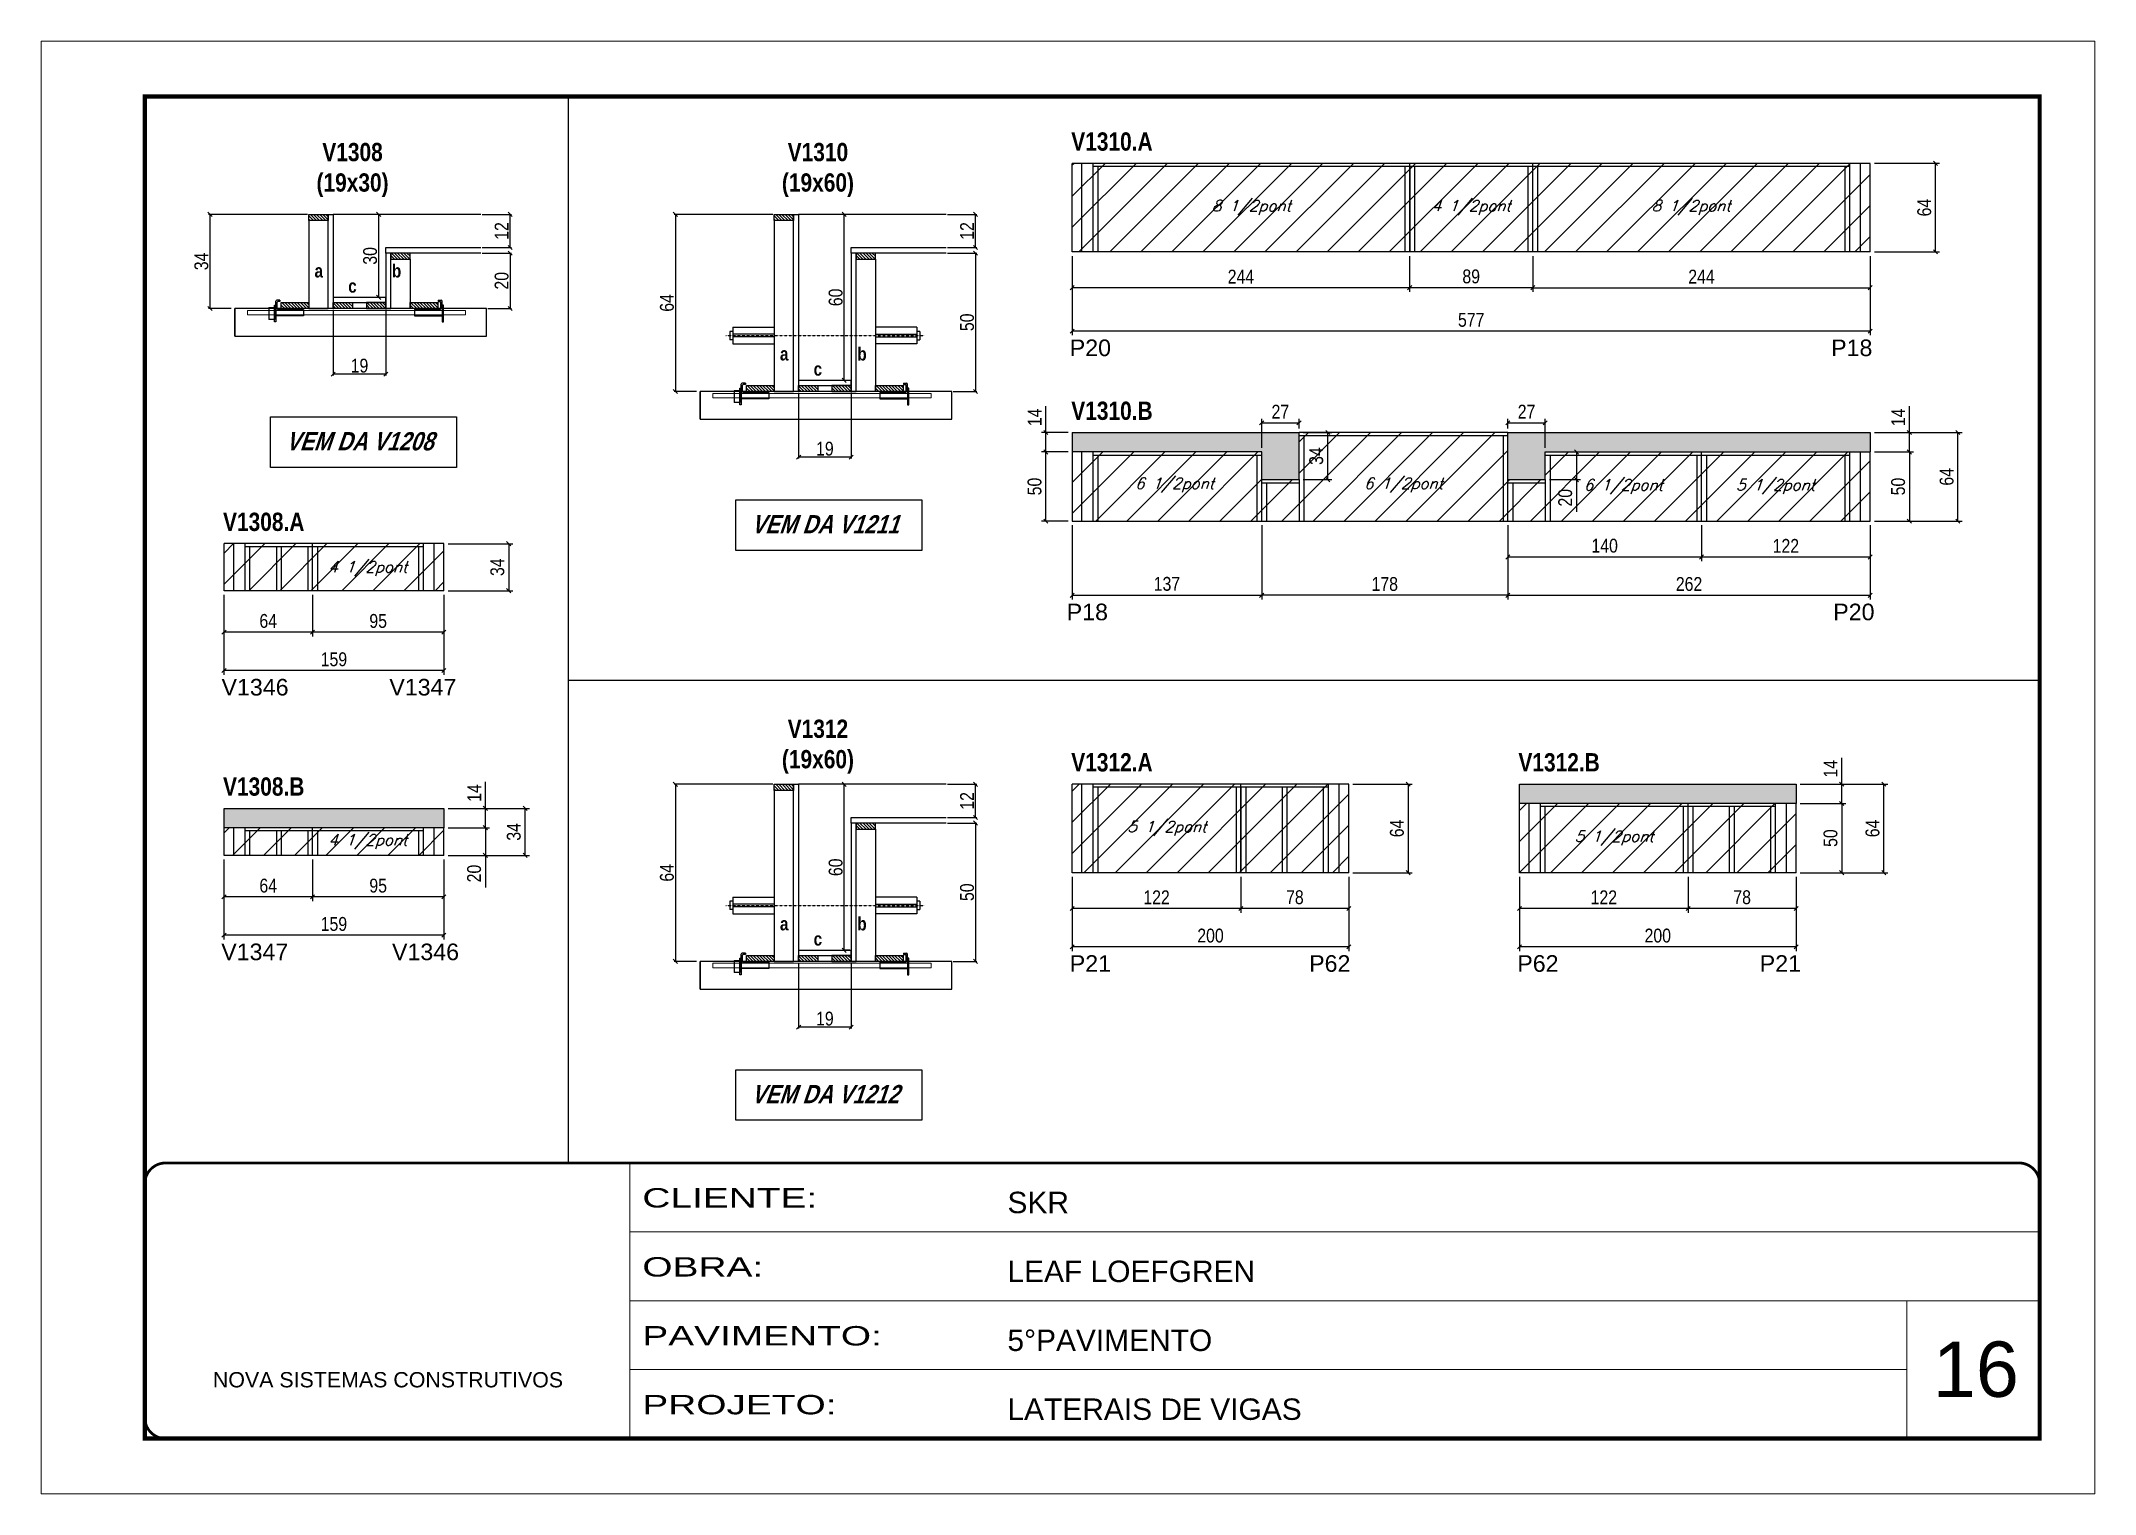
# Model space of a CAD drawing. Extents: x 3309 to 10384, y -2522 to 14608.
# Drawn here: x 8078 to 9563, y 10112 to 11162 of the extents above; entities that cross this region are included whole.
import ezdxf

# ---------------------------------------------------------------- set-up
doc = ezdxf.new("R2010")
doc.units = 0
for name, pattern in [('CONTINUO', [0]), ('DASHED', [0.75, 0.5, -0.25]), ('HIDDEN', [0.375, 0.25, -0.125])]:
    doc.linetypes.add(name, pattern=pattern)
for name, color, linetype in [('5', 5, 'Continuous'), ('barrote', 251, 'Continuous'), ('COTA', 241, 'Continuous'), ('detalhes', 4, 'Continuous'), ('NOMENCLATURA', 7, 'Continuous'), ('Painéis', 200, 'Continuous'), ('presilha', 1, 'Continuous'), ('SARR_2.2x10', 60, 'Continuous'), ('SARR_2.2x7', 40, 'Continuous'), ('SARR_3.5x7', 81, 'Continuous'), ('TENSOR', 3, 'Continuous'), ('texto', 7, 'Continuous')]:
    doc.layers.add(name, color=color, linetype=linetype)
for name, color, linetype, lineweight in [('CARIMBO', 255, 'Continuous', 9), ('CONCRETO', 251, 'Continuous', 25), ('Folhas', 255, 'Continuous', 9), ('Hachura', 251, 'Continuous', 9), ('SARRAFO DE PRESSAO', 251, 'DASHED', 9), ('SCO-___-LAJ', 2, 'Continuous', 0)]:
    doc.layers.add(name, color=color, linetype=linetype, lineweight=lineweight)
doc.styles.add('ARIAL', font='arial.ttf')
doc.styles.add('COTA TECNICA', font='techl___.ttf', dxfattribs={"height": 10})
doc.styles.add('COTA TECNICA 2X', font='techl___.ttf', dxfattribs={"height": 10})
doc.styles.add('Romans', font='romans.shx')
doc.styles.get("Standard").update_dxf_attribs({"font": 'arial.ttf'})
doc.styles.add('TECNICA', font='techb___.ttf', dxfattribs={"height": 10})
doc.styles.add('Tecnologia', font='')
doc.styles.get('Tecnologia').set_extended_font_data('Forgotten Futurist')
doc.dimstyles.new('PAINEL', dxfattribs={"dimtxt": 10, "dimasz": 3, "dimexe": 3, "dimexo": 3, "dimgap": 3, "dimtad": 1, "dimdec": 1, "dimzin": 12, "dimdsep": 46, "dimtxsty": 'COTA TECNICA', "dimblk1": 'OBLIQUE', "dimblk2": 'OBLIQUE', "dimsah": 1, "dimcen": 0.9, "dimclrd": 4, "dimclre": 4, "dimclrt": 240, "dimadec": 1, "dimazin": 3, "dimtfac": 1, "dimtdec": 1, "dimtmove": 0, "dimatfit": 3, "dimfxl": 1, "dimtolj": 1, "dimtzin": 12, "dimarcsym": 0})
doc.dimstyles.new('SECAO', dxfattribs={"dimscale": 0.333333, "dimtxt": 5, "dimasz": 9, "dimexe": 3, "dimexo": 3, "dimgap": 3, "dimtad": 1, "dimdec": 1, "dimlfac": 0.5, "dimzin": 12, "dimdsep": 46, "dimtxsty": 'COTA TECNICA 2X', "dimblk1": 'OBLIQUE', "dimblk2": 'OBLIQUE', "dimsah": 1, "dimcen": 0.9, "dimclrd": 4, "dimclre": 4, "dimclrt": 240, "dimadec": 1, "dimazin": 3, "dimtfac": 1, "dimtdec": 1, "dimtmove": 0, "dimatfit": 3, "dimfxl": 1, "dimtolj": 1, "dimtzin": 12, "dimarcsym": 0})
pattern_1 = [(135, (41524.6072, -112543.3136), (-1.122532015, -1.122532015), [])]
pattern_2 = [(135, (41861.1088, -112603.3136), (-1.122532015, -1.122532015), [])]
pattern_3 = [(135, (41861.1088, -113015.1866), (-1.122532015, -1.122532015), [])]
pattern_4 = [(50, (4768.5, 47.937), (5.46554, -0.4781726), [0.5715, -6.2865]), (355, (4768.5, 47.937), (-1.0573026, 5.7317054), [0.4572, -5.0292175]), (100.451445, (4768.9555, 47.8973), (4.4082374, 5.2535326), [0.4857003, -5.3427073]), (46.1842, (4768.5, 49.461), (8.1323712, -1.26127), [0.85725, -9.42975]), (96.63556, (4769.178, 49.356), (7.122124, 7.422784), [0.7285507, -8.014068]), (351.18415, (4768.5, 49.461), (7.122124, 7.422784), [0.685799, -7.543792]), (21, (4769.262, 49.08), (4.5484317, -3.067956), [0.5715, -6.2865]), (326, (4769.262, 49.08), (1.8540609, 5.525639), [0.4572, -5.0292]), (71.451445, (4769.641, 48.8245), (6.4024926, 2.457683), [0.4857003, -5.342698]), (37.5, (4768.5, 47.9372), (0.0926581, 2.53665117), [0, -4.96824, 0, -5.1054, 0, -5.04825]), (7.5, (4768.5, 47.9372), (2.0045899, 3.00541724), [0, -2.91084, 0, -4.85394, 0, -1.92405]), (327.5, (4766.8007, 47.9372), (4.06771786, -0.17186232), [0, -1.905, 0, -5.9436, 0, -7.8867]), (317.5, (4766.0387, 47.9372), (4.4438754, 0.7627947), [0, -2.4765, 0, -3.94716, 0, -5.6007])]

msp = doc.modelspace()

# ---------------------------------------------------------------- texts
at = {"layer": '5', "linetype": 'Continuous'}
for s, rotation, p in [('P20', 0.00004, (8821.64, 10934.46)), ('P18', 0.00004, (9372.15, 10934.46)), ('P18', 359.99996, (8819.44, 10743.55)), ('P20', 359.99996, (9373.68, 10743.55)), ('V1346', 0.00004, (8208.35, 10689.18)), ('V1347', 0.00004, (8329.66, 10689.18)), ('V1347', 359.99996, (8208.14, 10497.88)), ('V1346', 359.99996, (8331.61, 10497.88)), ('P21', 0.00004, (8821.64, 10489.48)), ('P62', 0.00004, (8994.73, 10489.48)), ('P62', 359.99996, (9145.22, 10489.48)), ('P21', 359.99996, (9320.51, 10489.48))]:
    msp.add_text(s, height=12, rotation=rotation, dxfattribs=at).set_placement(p)
at = {"layer": 'CARIMBO', "style": 'ARIAL'}
msp.add_text('16', height=40, dxfattribs=at).set_placement((9445.73, 10182.28))
at = {"layer": 'detalhes', "style": 'TECNICA'}
for s, p in [('a', (8275.59, 10991.29)), ('b', (8331.57, 10991.28)), ('c', (8299.96, 10980.33)), ('a', (8612.1, 10931.29)), ('b', (8668.07, 10931.28)), ('c', (8636.46, 10920.33)), ('b', (8668.07, 10519.41)), ('a', (8612.1, 10519.42)), ('c', (8636.46, 10508.45))]:
    msp.add_text(s, height=9.6, dxfattribs=at).set_placement(p)
at = {"layer": 'NOMENCLATURA', "style": 'TECNICA'}
for s, p in [('V1310.A', (8822.72, 11082.96)), ('V1310.B', (8822.72, 10888.37)), ('V1308.A', (8209.43, 10808.1)), ('V1312.A', (8822.72, 10634.3)), ('V1312.B', (9146.04, 10634.3)), ('V1308.B', (8209.43, 10616.79))]:
    msp.add_text(s, height=13.2, dxfattribs=at).set_placement(p)
at = {"layer": 'NOMENCLATURA', "char_height": 13.2, "attachment_point": 2, "style": 'TECNICA'}
for s, insert in [('V1308\\P(19x30)', (8303.07, 11088.55)), ('V1310\\P(19x60)', (8639.57, 11088.55)), ('V1312\\P(19x60)', (8639.57, 10671.76))]:
    msp.add_mtext_dynamic_manual_height_columns(s, width=300.2766, gutter_width=1, heights=[0], dxfattribs=dict(at, insert=insert))
at = {"layer": 'NOMENCLATURA', "char_height": 13.2, "width": 300.2766, "attachment_point": 2, "style": 'TECNICA'}
for s, insert in [('{\\Q19;VEM DA V1208}', (8308.07, 10879.53)), ('{\\Q19;VEM DA V1211}', (8644.57, 10819.53)), ('{\\Q19;VEM DA V1212}', (8644.57, 10407.66))]:
    msp.add_mtext(s, dxfattribs=dict(at, insert=insert))
at = {"layer": 'texto', "color": 2, "char_height": 8, "attachment_point": 5, "style": 'Romans'}
for s, insert in [('{\\Q19;\\C256;8 1/2pont}', (8952.94, 11041.77)), ('{\\Q19;\\C256;4 1/2pont}', (9111.94, 11041.77)), ('{\\Q19;\\C256;8 1/2pont}', (9270.94, 11041.77)), ('{\\Q19;\\C256;6 1/2pont}', (8897.44, 10841.18)), ('{\\Q19;\\C256;6 1/2pont}', (9062.94, 10841.18)), ('{\\Q19;\\C256;6 1/2pont}', (9221.94, 10840.08)), ('{\\Q19;\\C256;5 1/2pont}', (9331.94, 10840.08)), ('{\\Q19;\\C256;4 1/2pont}', (8314.15, 10780.81)), ('{\\Q19;\\C256;4 1/2pont}', (8314.15, 10583.51)), ('{\\Q19;\\C256;5 1/2pont}', (8891.94, 10593.12)), ('{\\Q19;\\C256;5 1/2pont}', (9215.25, 10586.12))]:
    msp.add_mtext(s, dxfattribs=dict(at, insert=insert))

# ---------------------------------------------------------------- blocks, each defined once
blk = doc.blocks.new('9999999999')
at = {"color": 30, "linetype": 'CONTINUO'}
for p, q in [((98564.6, 34230.2), (98564.6, 34429.4)), ((98564.6, 34379.6), (99584, 34379.6)), ((98564.6, 34329.8), (99488, 34329.8)), ((99584, 34329.8), (99488, 34329.8)), ((99488, 34329.8), (99488, 34230.2)), ((98564.6, 34280), (99488, 34280))]:
    blk.add_line(p, q, dxfattribs=at)
at = {"color": 30, "linetype": 'CONTINUO', "const_width": 2}
blk.add_lwpolyline([(99584, 34230.2), (99584, 34414.4, 0.414214), (99569, 34429.4), (98229, 34429.4, 0.414214), (98214, 34414.4), (98214, 34245.2, 0.414214), (98229, 34230.2), (99584, 34230.2)], format="xyb", dxfattribs=at)
at = {"layer": 'Folhas'}
blk.add_lwpolyline([(98139, 34190.2), (99624, 34190.2), (99624, 35240.2), (98139, 35240.2)], close=True, dxfattribs=at)
at = {"layer": 'Folhas', "color": 30, "const_width": 3}
blk.add_lwpolyline([(98214, 34230.2), (99584, 34230.2), (99584, 35200.2), (98214, 35200.2)], close=True, dxfattribs=at)
at = {"color": 7, "linetype": 'Continuous', "ltscale": 5, "style": 'ARIAL'}
for s, height, p in [('SKR', 15.48, (98837.7, 34393.1)), ('LEAF LOEFGREN', 15.483, (98837.7, 34343.3)), ('5°PAVIMENTO', 15.483, (98837.7, 34293.5)), ('NOVA SISTEMAS CONSTRUTIVOS', 11.059, (98263.2, 34267.2)), ('LATERAIS DE VIGAS', 15.483, (98837.7, 34243.7))]:
    blk.add_text(s, height=height, dxfattribs=at).set_placement(p)
at = {"layer": 'Folhas', "color": 7, "style": 'Tecnologia', "width": 1.5}
for s, p in [('CLIENTE:', (98573.7, 34397.2)), ('OBRA:', (98573.7, 34347.3)), ('PAVIMENTO:', (98573.7, 34297.5)), ('PROJETO:', (98573.7, 34247.7))]:
    blk.add_text(s, height=14, dxfattribs=at).set_placement(p)
blk = doc.blocks.new('_Oblique')
at = {"color": 0, "linetype": 'ByBlock', "lineweight": -2}
blk.add_line((-0.5, -0.5), (0.5, 0.5), dxfattribs=at)
blk = doc.blocks.new('*D426')
at = {"layer": 'COTA', "color": 4, "lineweight": -2, "transparency": 16777216}
for p, q in [((8289.1, 10967.9), (8289.1, 10920.4)), ((8327.1, 10967.9), (8327.1, 10920.4)), ((8327.1, 10921.4), (8289.1, 10921.4))]:
    blk.add_line(p, q, dxfattribs=at)
at = {"layer": 'Defpoints', "color": 0, "transparency": 16777216}
for p in [(8289.1, 10968.9), (8327.1, 10968.9), (8289.1, 10921.4)]:
    blk.add_point(p, dxfattribs=at)
at = {"layer": 'COTA', "color": 4, "lineweight": -2, "transparency": 16777216, "xscale": 3, "yscale": 3, "zscale": 3, "rotation": 180}
blk.add_blockref('_Oblique', (8289.1, 10921.4), dxfattribs=at)
at = {"layer": 'COTA', "color": 4, "lineweight": -2, "transparency": 16777216, "xscale": 3, "yscale": 3, "zscale": 3}
blk.add_blockref('_Oblique', (8327.1, 10921.4), dxfattribs=at)
at = {"layer": 'COTA', "color": 240, "transparency": 16777216, "insert": (8308.1, 10927.5), "char_height": 10, "attachment_point": 5, "style": 'COTA TECNICA 2X'}
blk.add_mtext('\\A1;19', dxfattribs=at)
blk = doc.blocks.new('PRESILHA METÁLICA 1')
at = {"layer": 'presilha'}
for p, q in [((0, 13), (6, 13)), ((0, 13), (0, 0)), ((6, 0), (0, 0)), ((6, 15.5), (7.5, 15.5)), ((6, -2.5), (6, 15.5)), ((6, 13), (6, 0)), ((7.5, 10.6), (7.5, 19.9)), ((7.5, 15.5), (7.5, -2.5)), ((37.5, 4.1), (7.5, 4.1)), ((12, 21), (8.6, 21)), ((9, 11.6), (9, 18.9)), ((12, 19.5), (9.6, 19.5)), ((37.5, 11), (9.6, 11)), ((12, 21), (12, 19.5)), ((37.5, 11), (37.5, 4.1)), ((7.5, -2.5), (6, -2.5))]:
    blk.add_line(p, q, dxfattribs=at)
for centre, radius, start, end in [((8.6, 19.9), 1.14, 90, 180), ((9.6, 18.9), 0.57, 90, 180), ((9.6, 11.6), 0.57, 180, 270)]:
    blk.add_arc(centre, radius, start, end, dxfattribs=at)
blk = doc.blocks.new('PRESILHA METÁLICA 2')
at = {"layer": 'presilha'}
for p, q in [((-5.2, 23.5), (-5.2, 22)), ((-5.2, 23.5), (-1.9, 23.5)), ((-0.8, 14.6), (-0.8, 22.4)), ((-30.8, 13.5), (-30.8, 6.6)), ((-30.8, 13.5), (-2.8, 13.5)), ((-30.8, 6.6), (-0.8, 6.6)), ((-5.2, 22), (-2.8, 22)), ((-2.2, 14.1), (-2.2, 21.4)), ((0.8, 18), (-0.8, 18)), ((-0.8, 18), (-0.8, 0)), ((-0.8, 0), (0.8, 0)), ((0.8, 0), (0.8, 18))]:
    blk.add_line(p, q, dxfattribs=at)
for centre, radius, start, end in [((-1.9, 22.4), 1.14, 0, 90), ((-2.8, 21.4), 0.57, 0, 90), ((-2.8, 14.1), 0.57, 270, 0)]:
    blk.add_arc(centre, radius, start, end, dxfattribs=at)
blk = doc.blocks.new('*D427')
at = {"layer": 'COTA', "color": 4, "lineweight": -2, "transparency": 16777216}
for p, q in [((8270.5, 11036.9), (8199, 11036.9)), ((8200, 11036.9), (8200, 10968.9)), ((8215.3, 10968.9), (8199, 10968.9))]:
    blk.add_line(p, q, dxfattribs=at)
at = {"layer": 'Defpoints', "color": 0, "transparency": 16777216}
for p in [(8271.5, 11036.9), (8200, 10968.9), (8216.3, 10968.9)]:
    blk.add_point(p, dxfattribs=at)
at = {"layer": 'COTA', "color": 4, "lineweight": -2, "transparency": 16777216, "xscale": 3, "yscale": 3, "zscale": 3}
for p, rotation in [((8200, 11036.9), 90), ((8200, 10968.9), 270)]:
    blk.add_blockref('_Oblique', p, dxfattribs=dict(at, rotation=rotation))
at = {"layer": 'COTA', "color": 240, "transparency": 16777216, "insert": (8193.8, 11002.9), "char_height": 10, "attachment_point": 5, "rotation": 90, "style": 'COTA TECNICA 2X'}
blk.add_mtext('\\A1;34', dxfattribs=at)
blk = doc.blocks.new('*D428')
at = {"layer": 'COTA', "color": 4, "lineweight": -2, "transparency": 16777216}
for p, q in [((8396.8, 11008.9), (8418, 11008.9)), ((8417, 11008.9), (8417, 10968.9)), ((8400.9, 10968.9), (8418, 10968.9))]:
    blk.add_line(p, q, dxfattribs=at)
at = {"layer": 'Defpoints', "color": 0, "transparency": 16777216}
for p in [(8395.8, 11008.9), (8399.9, 10968.9), (8417, 10968.9)]:
    blk.add_point(p, dxfattribs=at)
at = {"layer": 'COTA', "color": 4, "lineweight": -2, "transparency": 16777216, "xscale": 3, "yscale": 3, "zscale": 3}
for p, rotation in [((8417, 11008.9), 90), ((8417, 10968.9), 270)]:
    blk.add_blockref('_Oblique', p, dxfattribs=dict(at, rotation=rotation))
at = {"layer": 'COTA', "color": 240, "transparency": 16777216, "insert": (8410.9, 10988.9), "char_height": 10, "attachment_point": 5, "rotation": 90, "style": 'COTA TECNICA 2X'}
blk.add_mtext('\\A1;20', dxfattribs=at)
blk = doc.blocks.new('*D429')
at = {"layer": 'COTA', "color": 4, "lineweight": -2, "transparency": 16777216}
for p, q in [((8326.1, 11036.9), (8321, 11036.9)), ((8322, 10976.9), (8322, 11036.9)), ((8326.1, 10976.9), (8321, 10976.9))]:
    blk.add_line(p, q, dxfattribs=at)
at = {"layer": 'Defpoints', "color": 0, "transparency": 16777216}
for p in [(8322, 11036.9), (8327.1, 11036.9), (8327.1, 10976.9)]:
    blk.add_point(p, dxfattribs=at)
at = {"layer": 'COTA', "color": 4, "lineweight": -2, "transparency": 16777216, "xscale": 3, "yscale": 3, "zscale": 3}
for p, rotation in [((8322, 11036.9), 90), ((8322, 10976.9), 270)]:
    blk.add_blockref('_Oblique', p, dxfattribs=dict(at, rotation=rotation))
at = {"layer": 'COTA', "color": 240, "transparency": 16777216, "insert": (8315.8, 11006.9), "char_height": 10, "attachment_point": 5, "rotation": 90, "style": 'COTA TECNICA 2X'}
blk.add_mtext('\\A1;30', dxfattribs=at)
blk = doc.blocks.new('*D430')
at = {"layer": 'COTA', "color": 4, "lineweight": -2, "transparency": 16777216}
for p, q in [((8396.8, 11036.9), (8418, 11036.9)), ((8417, 11012.9), (8417, 11036.9)), ((8396.8, 11012.9), (8418, 11012.9))]:
    blk.add_line(p, q, dxfattribs=at)
at = {"layer": 'Defpoints', "color": 0, "transparency": 16777216}
for p in [(8395.8, 11036.9), (8417, 11036.9), (8395.8, 11012.9)]:
    blk.add_point(p, dxfattribs=at)
at = {"layer": 'COTA', "color": 4, "lineweight": -2, "transparency": 16777216, "xscale": 3, "yscale": 3, "zscale": 3}
for p, rotation in [((8417, 11036.9), 90), ((8417, 11012.9), 270)]:
    blk.add_blockref('_Oblique', p, dxfattribs=dict(at, rotation=rotation))
at = {"layer": 'COTA', "color": 240, "transparency": 16777216, "insert": (8410.9, 11024.9), "char_height": 10, "attachment_point": 5, "rotation": 90, "style": 'COTA TECNICA 2X'}
blk.add_mtext('\\A1;12', dxfattribs=at)
blk = doc.blocks.new('*D431')
at = {"layer": 'COTA', "color": 4, "linetype": 'ByBlock', "lineweight": -2, "transparency": 16777216}
for p, q in [((8274.1, 10761.9), (8274.1, 10731.9)), ((8369.1, 10761.9), (8369.1, 10731.9)), ((8369.1, 10734.9), (8274.1, 10734.9))]:
    blk.add_line(p, q, dxfattribs=at)
at = {"layer": 'Defpoints', "color": 0, "linetype": 'ByBlock', "transparency": 16777216}
for p in [(8274.1, 10764.9), (8369.1, 10764.9), (8274.1, 10734.9)]:
    blk.add_point(p, dxfattribs=at)
at = {"layer": 'COTA', "color": 4, "linetype": 'ByBlock', "lineweight": -2, "transparency": 16777216, "xscale": 3, "yscale": 3, "zscale": 3, "rotation": 180}
blk.add_blockref('_Oblique', (8274.1, 10734.9), dxfattribs=at)
at = {"layer": 'COTA', "color": 4, "linetype": 'ByBlock', "lineweight": -2, "transparency": 16777216, "xscale": 3, "yscale": 3, "zscale": 3}
blk.add_blockref('_Oblique', (8369.1, 10734.9), dxfattribs=at)
at = {"layer": 'COTA', "color": 240, "linetype": 'ByBlock', "transparency": 16777216, "insert": (8321.6, 10743), "char_height": 10, "attachment_point": 5, "style": 'COTA TECNICA'}
blk.add_mtext('\\A1;95', dxfattribs=at)
blk = doc.blocks.new('*D432')
at = {"layer": 'COTA', "color": 4, "linetype": 'ByBlock', "lineweight": -2, "transparency": 16777216}
for p, q in [((8210.1, 10761.9), (8210.1, 10731.9)), ((8274.1, 10761.9), (8274.1, 10731.9)), ((8274.1, 10734.9), (8210.1, 10734.9))]:
    blk.add_line(p, q, dxfattribs=at)
at = {"layer": 'Defpoints', "color": 0, "linetype": 'ByBlock', "transparency": 16777216}
for p in [(8210.1, 10764.9), (8274.1, 10764.9), (8210.1, 10734.9)]:
    blk.add_point(p, dxfattribs=at)
at = {"layer": 'COTA', "color": 4, "linetype": 'ByBlock', "lineweight": -2, "transparency": 16777216, "xscale": 3, "yscale": 3, "zscale": 3, "rotation": 180}
blk.add_blockref('_Oblique', (8210.1, 10734.9), dxfattribs=at)
at = {"layer": 'COTA', "color": 4, "linetype": 'ByBlock', "lineweight": -2, "transparency": 16777216, "xscale": 3, "yscale": 3, "zscale": 3}
blk.add_blockref('_Oblique', (8274.1, 10734.9), dxfattribs=at)
at = {"layer": 'COTA', "color": 240, "linetype": 'ByBlock', "transparency": 16777216, "insert": (8242.1, 10743), "char_height": 10, "attachment_point": 5, "style": 'COTA TECNICA'}
blk.add_mtext('\\A1;64', dxfattribs=at)
blk = doc.blocks.new('*D452')
at = {"layer": 'COTA', "color": 4, "linetype": 'ByBlock', "lineweight": -2, "transparency": 16777216}
for p, q in [((8210.1, 10761.9), (8210.1, 10704.2)), ((8369.1, 10761.9), (8369.1, 10704.2)), ((8369.1, 10707.2), (8210.1, 10707.2))]:
    blk.add_line(p, q, dxfattribs=at)
at = {"layer": 'Defpoints', "color": 0, "linetype": 'ByBlock', "transparency": 16777216}
for p in [(8210.1, 10764.9), (8369.1, 10764.9), (8210.1, 10707.2)]:
    blk.add_point(p, dxfattribs=at)
at = {"layer": 'COTA', "color": 4, "linetype": 'ByBlock', "lineweight": -2, "transparency": 16777216, "xscale": 3, "yscale": 3, "zscale": 3, "rotation": 180}
blk.add_blockref('_Oblique', (8210.1, 10707.2), dxfattribs=at)
at = {"layer": 'COTA', "color": 4, "linetype": 'ByBlock', "lineweight": -2, "transparency": 16777216, "xscale": 3, "yscale": 3, "zscale": 3}
blk.add_blockref('_Oblique', (8369.1, 10707.2), dxfattribs=at)
at = {"layer": 'COTA', "color": 240, "linetype": 'ByBlock', "transparency": 16777216, "insert": (8289.6, 10715.3), "char_height": 10, "attachment_point": 5, "style": 'COTA TECNICA'}
blk.add_mtext('\\A1;159', dxfattribs=at)
blk = doc.blocks.new('*D453')
at = {"layer": 'COTA', "color": 4, "lineweight": -2, "transparency": 16777216}
for p, q in [((8372.1, 10798.9), (8419, 10798.9)), ((8416, 10798.9), (8416, 10764.9)), ((8372.1, 10764.9), (8419, 10764.9))]:
    blk.add_line(p, q, dxfattribs=at)
at = {"layer": 'Defpoints', "color": 0, "transparency": 16777216}
for p in [(8369.1, 10798.9), (8369.1, 10764.9), (8416, 10764.9)]:
    blk.add_point(p, dxfattribs=at)
at = {"layer": 'COTA', "color": 4, "lineweight": -2, "transparency": 16777216, "xscale": 3, "yscale": 3, "zscale": 3}
for p, rotation in [((8416, 10798.9), 90), ((8416, 10764.9), 270)]:
    blk.add_blockref('_Oblique', p, dxfattribs=dict(at, rotation=rotation))
at = {"layer": 'COTA', "color": 240, "transparency": 16777216, "insert": (8407.8, 10781.9), "char_height": 10, "attachment_point": 5, "rotation": 90, "style": 'COTA TECNICA'}
blk.add_mtext('\\A1;34', dxfattribs=at)
blk = doc.blocks.new('*D433')
at = {"layer": 'COTA', "color": 4, "linetype": 'ByBlock', "lineweight": -2, "transparency": 16777216}
for p, q in [((8274.1, 10570.6), (8274.1, 10540.6)), ((8369.1, 10570.6), (8369.1, 10540.6)), ((8369.1, 10543.6), (8274.1, 10543.6))]:
    blk.add_line(p, q, dxfattribs=at)
at = {"layer": 'Defpoints', "color": 0, "linetype": 'ByBlock', "transparency": 16777216}
for p in [(8274.1, 10573.6), (8369.1, 10573.6), (8274.1, 10543.6)]:
    blk.add_point(p, dxfattribs=at)
at = {"layer": 'COTA', "color": 4, "linetype": 'ByBlock', "lineweight": -2, "transparency": 16777216, "xscale": 3, "yscale": 3, "zscale": 3, "rotation": 180}
blk.add_blockref('_Oblique', (8274.1, 10543.6), dxfattribs=at)
at = {"layer": 'COTA', "color": 4, "linetype": 'ByBlock', "lineweight": -2, "transparency": 16777216, "xscale": 3, "yscale": 3, "zscale": 3}
blk.add_blockref('_Oblique', (8369.1, 10543.6), dxfattribs=at)
at = {"layer": 'COTA', "color": 240, "linetype": 'ByBlock', "transparency": 16777216, "insert": (8321.6, 10551.7), "char_height": 10, "attachment_point": 5, "style": 'COTA TECNICA'}
blk.add_mtext('\\A1;95', dxfattribs=at)
blk = doc.blocks.new('*D434')
at = {"layer": 'COTA', "color": 4, "linetype": 'ByBlock', "lineweight": -2, "transparency": 16777216}
for p, q in [((8210.1, 10570.6), (8210.1, 10540.6)), ((8274.1, 10570.6), (8274.1, 10540.6)), ((8274.1, 10543.6), (8210.1, 10543.6))]:
    blk.add_line(p, q, dxfattribs=at)
at = {"layer": 'Defpoints', "color": 0, "linetype": 'ByBlock', "transparency": 16777216}
for p in [(8210.1, 10573.6), (8274.1, 10573.6), (8210.1, 10543.6)]:
    blk.add_point(p, dxfattribs=at)
at = {"layer": 'COTA', "color": 4, "linetype": 'ByBlock', "lineweight": -2, "transparency": 16777216, "xscale": 3, "yscale": 3, "zscale": 3, "rotation": 180}
blk.add_blockref('_Oblique', (8210.1, 10543.6), dxfattribs=at)
at = {"layer": 'COTA', "color": 4, "linetype": 'ByBlock', "lineweight": -2, "transparency": 16777216, "xscale": 3, "yscale": 3, "zscale": 3}
blk.add_blockref('_Oblique', (8274.1, 10543.6), dxfattribs=at)
at = {"layer": 'COTA', "color": 240, "linetype": 'ByBlock', "transparency": 16777216, "insert": (8242.1, 10551.7), "char_height": 10, "attachment_point": 5, "style": 'COTA TECNICA'}
blk.add_mtext('\\A1;64', dxfattribs=at)
blk = doc.blocks.new('*D454')
at = {"layer": 'COTA', "color": 4, "linetype": 'ByBlock', "lineweight": -2, "transparency": 16777216}
for p, q in [((8210.1, 10570.6), (8210.1, 10512.9)), ((8369.1, 10570.6), (8369.1, 10512.9)), ((8369.1, 10515.9), (8210.1, 10515.9))]:
    blk.add_line(p, q, dxfattribs=at)
at = {"layer": 'Defpoints', "color": 0, "linetype": 'ByBlock', "transparency": 16777216}
for p in [(8210.1, 10573.6), (8369.1, 10573.6), (8210.1, 10515.9)]:
    blk.add_point(p, dxfattribs=at)
at = {"layer": 'COTA', "color": 4, "linetype": 'ByBlock', "lineweight": -2, "transparency": 16777216, "xscale": 3, "yscale": 3, "zscale": 3, "rotation": 180}
blk.add_blockref('_Oblique', (8210.1, 10515.9), dxfattribs=at)
at = {"layer": 'COTA', "color": 4, "linetype": 'ByBlock', "lineweight": -2, "transparency": 16777216, "xscale": 3, "yscale": 3, "zscale": 3}
blk.add_blockref('_Oblique', (8369.1, 10515.9), dxfattribs=at)
at = {"layer": 'COTA', "color": 240, "linetype": 'ByBlock', "transparency": 16777216, "insert": (8289.6, 10524), "char_height": 10, "attachment_point": 5, "style": 'COTA TECNICA'}
blk.add_mtext('\\A1;159', dxfattribs=at)
blk = doc.blocks.new('*D455')
at = {"layer": 'COTA', "color": 4, "lineweight": -2, "transparency": 16777216}
for p, q in [((8372.1, 10593.6), (8402.1, 10593.6)), ((8399.1, 10593.6), (8399.1, 10573.6)), ((8372.1, 10573.6), (8402.1, 10573.6)), ((8399.1, 10573.6), (8399.1, 10550.4))]:
    blk.add_line(p, q, dxfattribs=at)
at = {"layer": 'Defpoints', "color": 0, "transparency": 16777216}
for p in [(8369.1, 10593.6), (8369.1, 10573.6), (8399.1, 10573.6)]:
    blk.add_point(p, dxfattribs=at)
at = {"layer": 'COTA', "color": 4, "lineweight": -2, "transparency": 16777216, "xscale": 3, "yscale": 3, "zscale": 3}
for p, rotation in [((8399.1, 10593.6), 90), ((8399.1, 10573.6), 270)]:
    blk.add_blockref('_Oblique', p, dxfattribs=dict(at, rotation=rotation))
at = {"layer": 'COTA', "color": 240, "transparency": 16777216, "insert": (8391, 10560.5), "char_height": 10, "attachment_point": 5, "rotation": 90, "style": 'COTA TECNICA'}
blk.add_mtext('\\A1;20', dxfattribs=at)
blk = doc.blocks.new('*D456')
at = {"layer": 'COTA', "color": 4, "lineweight": -2, "transparency": 16777216}
for p, q in [((8399.1, 10607.6), (8399.1, 10626.7)), ((8372.1, 10607.6), (8402.1, 10607.6)), ((8399.1, 10593.6), (8399.1, 10607.6)), ((8372.1, 10593.6), (8402.1, 10593.6))]:
    blk.add_line(p, q, dxfattribs=at)
at = {"layer": 'Defpoints', "color": 0, "transparency": 16777216}
for p in [(8369.1, 10607.6), (8399.1, 10607.6), (8369.1, 10593.6)]:
    blk.add_point(p, dxfattribs=at)
at = {"layer": 'COTA', "color": 4, "lineweight": -2, "transparency": 16777216, "xscale": 3, "yscale": 3, "zscale": 3}
for p, rotation in [((8399.1, 10607.6), 90), ((8399.1, 10593.6), 270)]:
    blk.add_blockref('_Oblique', p, dxfattribs=dict(at, rotation=rotation))
at = {"layer": 'COTA', "color": 240, "transparency": 16777216, "insert": (8391.1, 10618.7), "char_height": 10, "attachment_point": 5, "rotation": 90, "style": 'COTA TECNICA'}
blk.add_mtext('\\A1;14', dxfattribs=at)
blk = doc.blocks.new('*D457')
at = {"layer": 'COTA', "color": 4, "lineweight": -2, "transparency": 16777216}
for p, q in [((8372.1, 10607.6), (8430.9, 10607.6)), ((8427.9, 10573.6), (8427.9, 10607.6)), ((8372.1, 10573.6), (8430.9, 10573.6))]:
    blk.add_line(p, q, dxfattribs=at)
at = {"layer": 'Defpoints', "color": 0, "transparency": 16777216}
for p in [(8369.1, 10607.6), (8427.9, 10607.6), (8369.1, 10573.6)]:
    blk.add_point(p, dxfattribs=at)
at = {"layer": 'COTA', "color": 4, "lineweight": -2, "transparency": 16777216, "xscale": 3, "yscale": 3, "zscale": 3}
for p, rotation in [((8427.9, 10607.6), 90), ((8427.9, 10573.6), 270)]:
    blk.add_blockref('_Oblique', p, dxfattribs=dict(at, rotation=rotation))
at = {"layer": 'COTA', "color": 240, "transparency": 16777216, "insert": (8419.7, 10590.6), "char_height": 10, "attachment_point": 5, "rotation": 90, "style": 'COTA TECNICA'}
blk.add_mtext('\\A1;34', dxfattribs=at)
blk = doc.blocks.new('*D435')
at = {"layer": 'COTA', "color": 4, "lineweight": -2, "transparency": 16777216}
for p, q in [((8625.6, 10907.9), (8625.6, 10860.4)), ((8663.6, 10907.9), (8663.6, 10860.4)), ((8663.6, 10861.4), (8625.6, 10861.4))]:
    blk.add_line(p, q, dxfattribs=at)
at = {"layer": 'Defpoints', "color": 0, "transparency": 16777216}
for p in [(8625.6, 10908.9), (8663.6, 10908.9), (8625.6, 10861.4)]:
    blk.add_point(p, dxfattribs=at)
at = {"layer": 'COTA', "color": 4, "lineweight": -2, "transparency": 16777216, "xscale": 3, "yscale": 3, "zscale": 3, "rotation": 180}
blk.add_blockref('_Oblique', (8625.6, 10861.4), dxfattribs=at)
at = {"layer": 'COTA', "color": 4, "lineweight": -2, "transparency": 16777216, "xscale": 3, "yscale": 3, "zscale": 3}
blk.add_blockref('_Oblique', (8663.6, 10861.4), dxfattribs=at)
at = {"layer": 'COTA', "color": 240, "transparency": 16777216, "insert": (8644.6, 10867.5), "char_height": 10, "attachment_point": 5, "style": 'COTA TECNICA 2X'}
blk.add_mtext('\\A1;19', dxfattribs=at)
blk = doc.blocks.new('*D436')
at = {"layer": 'COTA', "color": 4, "lineweight": -2, "transparency": 16777216}
for p, q in [((8607, 11036.9), (8535.5, 11036.9)), ((8536.5, 11036.9), (8536.5, 10908.9)), ((8551.8, 10908.9), (8535.5, 10908.9))]:
    blk.add_line(p, q, dxfattribs=at)
at = {"layer": 'Defpoints', "color": 0, "transparency": 16777216}
for p in [(8608, 11036.9), (8536.5, 10908.9), (8552.8, 10908.9)]:
    blk.add_point(p, dxfattribs=at)
at = {"layer": 'COTA', "color": 4, "lineweight": -2, "transparency": 16777216, "xscale": 3, "yscale": 3, "zscale": 3}
for p, rotation in [((8536.5, 11036.9), 90), ((8536.5, 10908.9), 270)]:
    blk.add_blockref('_Oblique', p, dxfattribs=dict(at, rotation=rotation))
at = {"layer": 'COTA', "color": 240, "transparency": 16777216, "insert": (8530.4, 10972.9), "char_height": 10, "attachment_point": 5, "rotation": 90, "style": 'COTA TECNICA 2X'}
blk.add_mtext('\\A1;64', dxfattribs=at)
blk = doc.blocks.new('*D437')
at = {"layer": 'COTA', "color": 4, "lineweight": -2, "transparency": 16777216}
for p, q in [((8733.3, 11008.9), (8754.5, 11008.9)), ((8753.5, 11008.9), (8753.5, 10908.9)), ((8737.4, 10908.9), (8754.5, 10908.9))]:
    blk.add_line(p, q, dxfattribs=at)
at = {"layer": 'Defpoints', "color": 0, "transparency": 16777216}
for p in [(8732.3, 11008.9), (8736.4, 10908.9), (8753.5, 10908.9)]:
    blk.add_point(p, dxfattribs=at)
at = {"layer": 'COTA', "color": 4, "lineweight": -2, "transparency": 16777216, "xscale": 3, "yscale": 3, "zscale": 3}
for p, rotation in [((8753.5, 11008.9), 90), ((8753.5, 10908.9), 270)]:
    blk.add_blockref('_Oblique', p, dxfattribs=dict(at, rotation=rotation))
at = {"layer": 'COTA', "color": 240, "transparency": 16777216, "insert": (8747.4, 10958.9), "char_height": 10, "attachment_point": 5, "rotation": 90, "style": 'COTA TECNICA 2X'}
blk.add_mtext('\\A1;50', dxfattribs=at)
blk = doc.blocks.new('*D438')
at = {"layer": 'COTA', "color": 4, "lineweight": -2, "transparency": 16777216}
for p, q in [((8662.6, 11036.9), (8657.5, 11036.9)), ((8658.5, 10916.9), (8658.5, 11036.9)), ((8662.6, 10916.9), (8657.5, 10916.9))]:
    blk.add_line(p, q, dxfattribs=at)
at = {"layer": 'Defpoints', "color": 0, "transparency": 16777216}
for p in [(8658.5, 11036.9), (8663.6, 11036.9), (8663.6, 10916.9)]:
    blk.add_point(p, dxfattribs=at)
at = {"layer": 'COTA', "color": 4, "lineweight": -2, "transparency": 16777216, "xscale": 3, "yscale": 3, "zscale": 3}
for p, rotation in [((8658.5, 11036.9), 90), ((8658.5, 10916.9), 270)]:
    blk.add_blockref('_Oblique', p, dxfattribs=dict(at, rotation=rotation))
at = {"layer": 'COTA', "color": 240, "transparency": 16777216, "insert": (8652.4, 10976.9), "char_height": 10, "attachment_point": 5, "rotation": 90, "style": 'COTA TECNICA 2X'}
blk.add_mtext('\\A1;60', dxfattribs=at)
blk = doc.blocks.new('*D439')
at = {"layer": 'COTA', "color": 4, "lineweight": -2, "transparency": 16777216}
for p, q in [((8733.3, 11036.9), (8754.5, 11036.9)), ((8753.5, 11012.9), (8753.5, 11036.9)), ((8733.3, 11012.9), (8754.5, 11012.9))]:
    blk.add_line(p, q, dxfattribs=at)
at = {"layer": 'Defpoints', "color": 0, "transparency": 16777216}
for p in [(8732.3, 11036.9), (8753.5, 11036.9), (8732.3, 11012.9)]:
    blk.add_point(p, dxfattribs=at)
at = {"layer": 'COTA', "color": 4, "lineweight": -2, "transparency": 16777216, "xscale": 3, "yscale": 3, "zscale": 3}
for p, rotation in [((8753.5, 11036.9), 90), ((8753.5, 11012.9), 270)]:
    blk.add_blockref('_Oblique', p, dxfattribs=dict(at, rotation=rotation))
at = {"layer": 'COTA', "color": 240, "transparency": 16777216, "insert": (8747.4, 11024.9), "char_height": 10, "attachment_point": 5, "rotation": 90, "style": 'COTA TECNICA 2X'}
blk.add_mtext('\\A1;12', dxfattribs=at)
blk = doc.blocks.new('*D440')
at = {"layer": 'COTA', "color": 4, "linetype": 'ByBlock', "lineweight": -2, "transparency": 16777216}
for p, q in [((8945.4, 10558.1), (8945.4, 10532.2)), ((9023.4, 10558.1), (9023.4, 10532.2)), ((9023.4, 10535.2), (8945.4, 10535.2))]:
    blk.add_line(p, q, dxfattribs=at)
at = {"layer": 'Defpoints', "color": 0, "linetype": 'ByBlock', "transparency": 16777216}
for p in [(8945.4, 10561.1), (9023.4, 10561.1), (8945.4, 10535.2)]:
    blk.add_point(p, dxfattribs=at)
at = {"layer": 'COTA', "color": 4, "linetype": 'ByBlock', "lineweight": -2, "transparency": 16777216, "xscale": 3, "yscale": 3, "zscale": 3, "rotation": 180}
blk.add_blockref('_Oblique', (8945.4, 10535.2), dxfattribs=at)
at = {"layer": 'COTA', "color": 4, "linetype": 'ByBlock', "lineweight": -2, "transparency": 16777216, "xscale": 3, "yscale": 3, "zscale": 3}
blk.add_blockref('_Oblique', (9023.4, 10535.2), dxfattribs=at)
at = {"layer": 'COTA', "color": 240, "linetype": 'ByBlock', "transparency": 16777216, "insert": (8984.4, 10543.3), "char_height": 10, "attachment_point": 5, "style": 'COTA TECNICA'}
blk.add_mtext('\\A1;78', dxfattribs=at)
blk = doc.blocks.new('*D441')
at = {"layer": 'COTA', "color": 4, "linetype": 'ByBlock', "lineweight": -2, "transparency": 16777216}
for p, q in [((8823.4, 10558.1), (8823.4, 10532.2)), ((8945.4, 10558.1), (8945.4, 10532.2)), ((8945.4, 10535.2), (8823.4, 10535.2))]:
    blk.add_line(p, q, dxfattribs=at)
at = {"layer": 'Defpoints', "color": 0, "linetype": 'ByBlock', "transparency": 16777216}
for p in [(8823.4, 10561.1), (8945.4, 10561.1), (8823.4, 10535.2)]:
    blk.add_point(p, dxfattribs=at)
at = {"layer": 'COTA', "color": 4, "linetype": 'ByBlock', "lineweight": -2, "transparency": 16777216, "xscale": 3, "yscale": 3, "zscale": 3, "rotation": 180}
blk.add_blockref('_Oblique', (8823.4, 10535.2), dxfattribs=at)
at = {"layer": 'COTA', "color": 4, "linetype": 'ByBlock', "lineweight": -2, "transparency": 16777216, "xscale": 3, "yscale": 3, "zscale": 3}
blk.add_blockref('_Oblique', (8945.4, 10535.2), dxfattribs=at)
at = {"layer": 'COTA', "color": 240, "linetype": 'ByBlock', "transparency": 16777216, "insert": (8884.4, 10543.3), "char_height": 10, "attachment_point": 5, "style": 'COTA TECNICA'}
blk.add_mtext('\\A1;122', dxfattribs=at)
blk = doc.blocks.new('*D458')
at = {"layer": 'COTA', "color": 4, "linetype": 'ByBlock', "lineweight": -2, "transparency": 16777216}
for p, q in [((8823.4, 10558.1), (8823.4, 10504.5)), ((9023.4, 10558.1), (9023.4, 10504.5)), ((9023.4, 10507.5), (8823.4, 10507.5))]:
    blk.add_line(p, q, dxfattribs=at)
at = {"layer": 'Defpoints', "color": 0, "linetype": 'ByBlock', "transparency": 16777216}
for p in [(8823.4, 10561.1), (9023.4, 10561.1), (8823.4, 10507.5)]:
    blk.add_point(p, dxfattribs=at)
at = {"layer": 'COTA', "color": 4, "linetype": 'ByBlock', "lineweight": -2, "transparency": 16777216, "xscale": 3, "yscale": 3, "zscale": 3, "rotation": 180}
blk.add_blockref('_Oblique', (8823.4, 10507.5), dxfattribs=at)
at = {"layer": 'COTA', "color": 4, "linetype": 'ByBlock', "lineweight": -2, "transparency": 16777216, "xscale": 3, "yscale": 3, "zscale": 3}
blk.add_blockref('_Oblique', (9023.4, 10507.5), dxfattribs=at)
at = {"layer": 'COTA', "color": 240, "linetype": 'ByBlock', "transparency": 16777216, "insert": (8923.4, 10515.6), "char_height": 10, "attachment_point": 5, "style": 'COTA TECNICA'}
blk.add_mtext('\\A1;200', dxfattribs=at)
blk = doc.blocks.new('*D459')
at = {"layer": 'COTA', "color": 4, "lineweight": -2, "transparency": 16777216}
for p, q in [((9026.4, 10625.1), (9069.3, 10625.1)), ((9066.3, 10625.1), (9066.3, 10561.1)), ((9026.4, 10561.1), (9069.3, 10561.1))]:
    blk.add_line(p, q, dxfattribs=at)
at = {"layer": 'Defpoints', "color": 0, "transparency": 16777216}
for p in [(9023.4, 10625.1), (9023.4, 10561.1), (9066.3, 10561.1)]:
    blk.add_point(p, dxfattribs=at)
at = {"layer": 'COTA', "color": 4, "lineweight": -2, "transparency": 16777216, "xscale": 3, "yscale": 3, "zscale": 3}
for p, rotation in [((9066.3, 10625.1), 90), ((9066.3, 10561.1), 270)]:
    blk.add_blockref('_Oblique', p, dxfattribs=dict(at, rotation=rotation))
at = {"layer": 'COTA', "color": 240, "transparency": 16777216, "insert": (9058.2, 10593.1), "char_height": 10, "attachment_point": 5, "rotation": 90, "style": 'COTA TECNICA'}
blk.add_mtext('\\A1;64', dxfattribs=at)
blk = doc.blocks.new('*D442')
at = {"layer": 'COTA', "color": 4, "lineweight": -2, "transparency": 16777216}
for p, q in [((8625.6, 10496), (8625.6, 10448.5)), ((8663.6, 10496), (8663.6, 10448.5)), ((8663.6, 10449.5), (8625.6, 10449.5))]:
    blk.add_line(p, q, dxfattribs=at)
at = {"layer": 'Defpoints', "color": 0, "transparency": 16777216}
for p in [(8625.6, 10497), (8663.6, 10497), (8625.6, 10449.5)]:
    blk.add_point(p, dxfattribs=at)
at = {"layer": 'COTA', "color": 4, "lineweight": -2, "transparency": 16777216, "xscale": 3, "yscale": 3, "zscale": 3, "rotation": 180}
blk.add_blockref('_Oblique', (8625.6, 10449.5), dxfattribs=at)
at = {"layer": 'COTA', "color": 4, "lineweight": -2, "transparency": 16777216, "xscale": 3, "yscale": 3, "zscale": 3}
blk.add_blockref('_Oblique', (8663.6, 10449.5), dxfattribs=at)
at = {"layer": 'COTA', "color": 240, "transparency": 16777216, "insert": (8644.6, 10455.6), "char_height": 10, "attachment_point": 5, "style": 'COTA TECNICA 2X'}
blk.add_mtext('\\A1;19', dxfattribs=at)
blk = doc.blocks.new('*D443')
at = {"layer": 'COTA', "color": 4, "lineweight": -2, "transparency": 16777216}
for p, q in [((8607, 10625), (8535.5, 10625)), ((8536.5, 10625), (8536.5, 10497)), ((8551.8, 10497), (8535.5, 10497))]:
    blk.add_line(p, q, dxfattribs=at)
at = {"layer": 'Defpoints', "color": 0, "transparency": 16777216}
for p in [(8608, 10625), (8536.5, 10497), (8552.8, 10497)]:
    blk.add_point(p, dxfattribs=at)
at = {"layer": 'COTA', "color": 4, "lineweight": -2, "transparency": 16777216, "xscale": 3, "yscale": 3, "zscale": 3}
for p, rotation in [((8536.5, 10625), 90), ((8536.5, 10497), 270)]:
    blk.add_blockref('_Oblique', p, dxfattribs=dict(at, rotation=rotation))
at = {"layer": 'COTA', "color": 240, "transparency": 16777216, "insert": (8530.4, 10561), "char_height": 10, "attachment_point": 5, "rotation": 90, "style": 'COTA TECNICA 2X'}
blk.add_mtext('\\A1;64', dxfattribs=at)
blk = doc.blocks.new('*D417')
at = {"layer": 'COTA', "color": 4, "lineweight": -2, "transparency": 16777216}
for p, q in [((8733.3, 10597), (8754.5, 10597)), ((8753.5, 10597), (8753.5, 10497)), ((8737.4, 10497), (8754.5, 10497))]:
    blk.add_line(p, q, dxfattribs=at)
at = {"layer": 'Defpoints', "color": 0, "transparency": 16777216}
for p in [(8732.3, 10597), (8736.4, 10497), (8753.5, 10497)]:
    blk.add_point(p, dxfattribs=at)
at = {"layer": 'COTA', "color": 4, "lineweight": -2, "transparency": 16777216, "xscale": 3, "yscale": 3, "zscale": 3}
for p, rotation in [((8753.5, 10597), 90), ((8753.5, 10497), 270)]:
    blk.add_blockref('_Oblique', p, dxfattribs=dict(at, rotation=rotation))
at = {"layer": 'COTA', "color": 240, "transparency": 16777216, "insert": (8747.4, 10547), "char_height": 10, "attachment_point": 5, "rotation": 90, "style": 'COTA TECNICA 2X'}
blk.add_mtext('\\A1;50', dxfattribs=at)
blk = doc.blocks.new('*D418')
at = {"layer": 'COTA', "color": 4, "lineweight": -2, "transparency": 16777216}
for p, q in [((8662.6, 10625), (8657.5, 10625)), ((8658.5, 10505), (8658.5, 10625)), ((8662.6, 10505), (8657.5, 10505))]:
    blk.add_line(p, q, dxfattribs=at)
at = {"layer": 'Defpoints', "color": 0, "transparency": 16777216}
for p in [(8658.5, 10625), (8663.6, 10625), (8663.6, 10505)]:
    blk.add_point(p, dxfattribs=at)
at = {"layer": 'COTA', "color": 4, "lineweight": -2, "transparency": 16777216, "xscale": 3, "yscale": 3, "zscale": 3}
for p, rotation in [((8658.5, 10625), 90), ((8658.5, 10505), 270)]:
    blk.add_blockref('_Oblique', p, dxfattribs=dict(at, rotation=rotation))
at = {"layer": 'COTA', "color": 240, "transparency": 16777216, "insert": (8652.4, 10565), "char_height": 10, "attachment_point": 5, "rotation": 90, "style": 'COTA TECNICA 2X'}
blk.add_mtext('\\A1;60', dxfattribs=at)
blk = doc.blocks.new('*D419')
at = {"layer": 'COTA', "color": 4, "lineweight": -2, "transparency": 16777216}
for p, q in [((8733.3, 10625), (8754.5, 10625)), ((8753.5, 10601), (8753.5, 10625)), ((8733.3, 10601), (8754.5, 10601))]:
    blk.add_line(p, q, dxfattribs=at)
at = {"layer": 'Defpoints', "color": 0, "transparency": 16777216}
for p in [(8732.3, 10625), (8753.5, 10625), (8732.3, 10601)]:
    blk.add_point(p, dxfattribs=at)
at = {"layer": 'COTA', "color": 4, "lineweight": -2, "transparency": 16777216, "xscale": 3, "yscale": 3, "zscale": 3}
for p, rotation in [((8753.5, 10625), 90), ((8753.5, 10601), 270)]:
    blk.add_blockref('_Oblique', p, dxfattribs=dict(at, rotation=rotation))
at = {"layer": 'COTA', "color": 240, "transparency": 16777216, "insert": (8747.4, 10613), "char_height": 10, "attachment_point": 5, "rotation": 90, "style": 'COTA TECNICA 2X'}
blk.add_mtext('\\A1;12', dxfattribs=at)
blk = doc.blocks.new('*D420')
at = {"layer": 'COTA', "color": 4, "linetype": 'ByBlock', "lineweight": -2, "transparency": 16777216}
for p, q in [((9268.8, 10558.1), (9268.8, 10532.2)), ((9346.8, 10558.1), (9346.8, 10532.2)), ((9346.8, 10535.2), (9268.8, 10535.2))]:
    blk.add_line(p, q, dxfattribs=at)
at = {"layer": 'Defpoints', "color": 0, "linetype": 'ByBlock', "transparency": 16777216}
for p in [(9268.8, 10561.1), (9346.8, 10561.1), (9268.8, 10535.2)]:
    blk.add_point(p, dxfattribs=at)
at = {"layer": 'COTA', "color": 4, "linetype": 'ByBlock', "lineweight": -2, "transparency": 16777216, "xscale": 3, "yscale": 3, "zscale": 3, "rotation": 180}
blk.add_blockref('_Oblique', (9268.8, 10535.2), dxfattribs=at)
at = {"layer": 'COTA', "color": 4, "linetype": 'ByBlock', "lineweight": -2, "transparency": 16777216, "xscale": 3, "yscale": 3, "zscale": 3}
blk.add_blockref('_Oblique', (9346.8, 10535.2), dxfattribs=at)
at = {"layer": 'COTA', "color": 240, "linetype": 'ByBlock', "transparency": 16777216, "insert": (9307.8, 10543.3), "char_height": 10, "attachment_point": 5, "style": 'COTA TECNICA'}
blk.add_mtext('\\A1;78', dxfattribs=at)
blk = doc.blocks.new('*D421')
at = {"layer": 'COTA', "color": 4, "linetype": 'ByBlock', "lineweight": -2, "transparency": 16777216}
for p, q in [((9146.8, 10558.1), (9146.8, 10532.2)), ((9268.8, 10558.1), (9268.8, 10532.2)), ((9268.8, 10535.2), (9146.8, 10535.2))]:
    blk.add_line(p, q, dxfattribs=at)
at = {"layer": 'Defpoints', "color": 0, "linetype": 'ByBlock', "transparency": 16777216}
for p in [(9146.8, 10561.1), (9268.8, 10561.1), (9146.8, 10535.2)]:
    blk.add_point(p, dxfattribs=at)
at = {"layer": 'COTA', "color": 4, "linetype": 'ByBlock', "lineweight": -2, "transparency": 16777216, "xscale": 3, "yscale": 3, "zscale": 3, "rotation": 180}
blk.add_blockref('_Oblique', (9146.8, 10535.2), dxfattribs=at)
at = {"layer": 'COTA', "color": 4, "linetype": 'ByBlock', "lineweight": -2, "transparency": 16777216, "xscale": 3, "yscale": 3, "zscale": 3}
blk.add_blockref('_Oblique', (9268.8, 10535.2), dxfattribs=at)
at = {"layer": 'COTA', "color": 240, "linetype": 'ByBlock', "transparency": 16777216, "insert": (9207.8, 10543.3), "char_height": 10, "attachment_point": 5, "style": 'COTA TECNICA'}
blk.add_mtext('\\A1;122', dxfattribs=at)
blk = doc.blocks.new('*D446')
at = {"layer": 'COTA', "color": 4, "linetype": 'ByBlock', "lineweight": -2, "transparency": 16777216}
for p, q in [((9146.8, 10558.1), (9146.8, 10504.5)), ((9346.8, 10558.1), (9346.8, 10504.5)), ((9346.8, 10507.5), (9146.8, 10507.5))]:
    blk.add_line(p, q, dxfattribs=at)
at = {"layer": 'Defpoints', "color": 0, "linetype": 'ByBlock', "transparency": 16777216}
for p in [(9146.8, 10561.1), (9346.8, 10561.1), (9146.8, 10507.5)]:
    blk.add_point(p, dxfattribs=at)
at = {"layer": 'COTA', "color": 4, "linetype": 'ByBlock', "lineweight": -2, "transparency": 16777216, "xscale": 3, "yscale": 3, "zscale": 3, "rotation": 180}
blk.add_blockref('_Oblique', (9146.8, 10507.5), dxfattribs=at)
at = {"layer": 'COTA', "color": 4, "linetype": 'ByBlock', "lineweight": -2, "transparency": 16777216, "xscale": 3, "yscale": 3, "zscale": 3}
blk.add_blockref('_Oblique', (9346.8, 10507.5), dxfattribs=at)
at = {"layer": 'COTA', "color": 240, "linetype": 'ByBlock', "transparency": 16777216, "insert": (9246.8, 10515.6), "char_height": 10, "attachment_point": 5, "style": 'COTA TECNICA'}
blk.add_mtext('\\A1;200', dxfattribs=at)
blk = doc.blocks.new('*D447')
at = {"layer": 'COTA', "color": 4, "lineweight": -2, "transparency": 16777216}
for p, q in [((9349.8, 10611.1), (9382.8, 10611.1)), ((9379.8, 10611.1), (9379.8, 10561.1)), ((9349.8, 10561.1), (9382.8, 10561.1))]:
    blk.add_line(p, q, dxfattribs=at)
at = {"layer": 'Defpoints', "color": 0, "transparency": 16777216}
for p in [(9346.8, 10611.1), (9346.8, 10561.1), (9379.8, 10561.1)]:
    blk.add_point(p, dxfattribs=at)
at = {"layer": 'COTA', "color": 4, "lineweight": -2, "transparency": 16777216, "xscale": 3, "yscale": 3, "zscale": 3}
for p, rotation in [((9379.8, 10611.1), 90), ((9379.8, 10561.1), 270)]:
    blk.add_blockref('_Oblique', p, dxfattribs=dict(at, rotation=rotation))
at = {"layer": 'COTA', "color": 240, "transparency": 16777216, "insert": (9371.7, 10586.1), "char_height": 10, "attachment_point": 5, "rotation": 90, "style": 'COTA TECNICA'}
blk.add_mtext('\\A1;50', dxfattribs=at)
blk = doc.blocks.new('*D422')
at = {"layer": 'COTA', "color": 4, "linetype": 'ByBlock', "lineweight": -2, "transparency": 16777216}
for p, q in [((9067.4, 11006.8), (9067.4, 10980.9)), ((9156.4, 11006.8), (9156.4, 10980.9)), ((9156.4, 10983.9), (9067.4, 10983.9))]:
    blk.add_line(p, q, dxfattribs=at)
at = {"layer": 'Defpoints', "color": 0, "linetype": 'ByBlock', "transparency": 16777216}
for p in [(9067.4, 11009.8), (9156.4, 11009.8), (9067.4, 10983.9)]:
    blk.add_point(p, dxfattribs=at)
at = {"layer": 'COTA', "color": 4, "linetype": 'ByBlock', "lineweight": -2, "transparency": 16777216, "xscale": 3, "yscale": 3, "zscale": 3, "rotation": 180}
blk.add_blockref('_Oblique', (9067.4, 10983.9), dxfattribs=at)
at = {"layer": 'COTA', "color": 4, "linetype": 'ByBlock', "lineweight": -2, "transparency": 16777216, "xscale": 3, "yscale": 3, "zscale": 3}
blk.add_blockref('_Oblique', (9156.4, 10983.9), dxfattribs=at)
at = {"layer": 'COTA', "color": 240, "linetype": 'ByBlock', "transparency": 16777216, "insert": (9111.9, 10992), "char_height": 10, "attachment_point": 5, "style": 'COTA TECNICA'}
blk.add_mtext('\\A1;89', dxfattribs=at)
blk = doc.blocks.new('*D423')
at = {"layer": 'COTA', "color": 4, "linetype": 'ByBlock', "lineweight": -2, "transparency": 16777216}
for p, q in [((8823.4, 11006.8), (8823.4, 10980.9)), ((9067.4, 11006.8), (9067.4, 10980.9)), ((9067.4, 10983.9), (8823.4, 10983.9))]:
    blk.add_line(p, q, dxfattribs=at)
at = {"layer": 'Defpoints', "color": 0, "linetype": 'ByBlock', "transparency": 16777216}
for p in [(8823.4, 11009.8), (9067.4, 11009.8), (8823.4, 10983.9)]:
    blk.add_point(p, dxfattribs=at)
at = {"layer": 'COTA', "color": 4, "linetype": 'ByBlock', "lineweight": -2, "transparency": 16777216, "xscale": 3, "yscale": 3, "zscale": 3, "rotation": 180}
blk.add_blockref('_Oblique', (8823.4, 10983.9), dxfattribs=at)
at = {"layer": 'COTA', "color": 4, "linetype": 'ByBlock', "lineweight": -2, "transparency": 16777216, "xscale": 3, "yscale": 3, "zscale": 3}
blk.add_blockref('_Oblique', (9067.4, 10983.9), dxfattribs=at)
at = {"layer": 'COTA', "color": 240, "linetype": 'ByBlock', "transparency": 16777216, "insert": (8945.4, 10991.9), "char_height": 10, "attachment_point": 5, "style": 'COTA TECNICA'}
blk.add_mtext('\\A1;244', dxfattribs=at)
blk = doc.blocks.new('*D448')
at = {"layer": 'COTA', "color": 4, "linetype": 'ByBlock', "lineweight": -2, "transparency": 16777216}
for p, q in [((8823.4, 11006.8), (8823.4, 10949.5)), ((9400.4, 11006.8), (9400.4, 10949.5)), ((9400.4, 10952.5), (8823.4, 10952.5))]:
    blk.add_line(p, q, dxfattribs=at)
at = {"layer": 'Defpoints', "color": 0, "linetype": 'ByBlock', "transparency": 16777216}
for p in [(8823.4, 11009.8), (9400.4, 11009.8), (8823.4, 10952.5)]:
    blk.add_point(p, dxfattribs=at)
at = {"layer": 'COTA', "color": 4, "linetype": 'ByBlock', "lineweight": -2, "transparency": 16777216, "xscale": 3, "yscale": 3, "zscale": 3, "rotation": 180}
blk.add_blockref('_Oblique', (8823.4, 10952.5), dxfattribs=at)
at = {"layer": 'COTA', "color": 4, "linetype": 'ByBlock', "lineweight": -2, "transparency": 16777216, "xscale": 3, "yscale": 3, "zscale": 3}
blk.add_blockref('_Oblique', (9400.4, 10952.5), dxfattribs=at)
at = {"layer": 'COTA', "color": 240, "linetype": 'ByBlock', "transparency": 16777216, "insert": (9111.9, 10960.6), "char_height": 10, "attachment_point": 5, "style": 'COTA TECNICA'}
blk.add_mtext('\\A1;577', dxfattribs=at)
blk = doc.blocks.new('*D449')
at = {"layer": 'COTA', "color": 4, "lineweight": -2, "transparency": 16777216}
for p, q in [((9156.4, 11006.8), (9156.4, 10980.9)), ((9400.4, 11006.8), (9400.4, 10980.9)), ((9156.4, 10983.9), (9400.4, 10983.9))]:
    blk.add_line(p, q, dxfattribs=at)
at = {"layer": 'Defpoints', "color": 0, "transparency": 16777216}
for p in [(9156.4, 11009.8), (9400.4, 11009.8), (9400.4, 10983.9)]:
    blk.add_point(p, dxfattribs=at)
at = {"layer": 'COTA', "color": 4, "lineweight": -2, "transparency": 16777216, "xscale": 3, "yscale": 3, "zscale": 3, "rotation": 180}
blk.add_blockref('_Oblique', (9156.4, 10983.9), dxfattribs=at)
at = {"layer": 'COTA', "color": 4, "lineweight": -2, "transparency": 16777216, "xscale": 3, "yscale": 3, "zscale": 3}
blk.add_blockref('_Oblique', (9400.4, 10983.9), dxfattribs=at)
at = {"layer": 'COTA', "color": 240, "transparency": 16777216, "insert": (9278.4, 10991.9), "char_height": 10, "attachment_point": 5, "style": 'COTA TECNICA'}
blk.add_mtext('\\A1;244', dxfattribs=at)
blk = doc.blocks.new('*D450')
at = {"layer": 'COTA', "color": 4, "lineweight": -2, "transparency": 16777216}
for p, q in [((9403.4, 11073.8), (9450.6, 11073.8)), ((9447.6, 11009.8), (9447.6, 11073.8)), ((9403.4, 11009.8), (9450.6, 11009.8))]:
    blk.add_line(p, q, dxfattribs=at)
at = {"layer": 'Defpoints', "color": 0, "transparency": 16777216}
for p in [(9400.4, 11073.8), (9447.6, 11073.8), (9400.4, 11009.8)]:
    blk.add_point(p, dxfattribs=at)
at = {"layer": 'COTA', "color": 4, "lineweight": -2, "transparency": 16777216, "xscale": 3, "yscale": 3, "zscale": 3}
for p, rotation in [((9447.6, 11073.8), 90), ((9447.6, 11009.8), 270)]:
    blk.add_blockref('_Oblique', p, dxfattribs=dict(at, rotation=rotation))
at = {"layer": 'COTA', "color": 240, "transparency": 16777216, "insert": (9439.5, 11041.8), "char_height": 10, "attachment_point": 5, "rotation": 90, "style": 'COTA TECNICA'}
blk.add_mtext('\\A1;64', dxfattribs=at)
blk = doc.blocks.new('*D424')
at = {"layer": 'COTA', "color": 4, "linetype": 'ByBlock', "lineweight": -2, "transparency": 16777216}
for p, q in [((9138.4, 10812.2), (9138.4, 10786.3)), ((9278.4, 10812.2), (9278.4, 10786.3)), ((9138.4, 10789.3), (9278.4, 10789.3))]:
    blk.add_line(p, q, dxfattribs=at)
at = {"layer": 'Defpoints', "color": 0, "linetype": 'ByBlock', "transparency": 16777216}
for p in [(9138.4, 10815.2), (9278.4, 10815.2), (9278.4, 10789.3)]:
    blk.add_point(p, dxfattribs=at)
at = {"layer": 'COTA', "color": 4, "linetype": 'ByBlock', "lineweight": -2, "transparency": 16777216, "xscale": 3, "yscale": 3, "zscale": 3, "rotation": 180}
blk.add_blockref('_Oblique', (9138.4, 10789.3), dxfattribs=at)
at = {"layer": 'COTA', "color": 4, "linetype": 'ByBlock', "lineweight": -2, "transparency": 16777216, "xscale": 3, "yscale": 3, "zscale": 3}
blk.add_blockref('_Oblique', (9278.4, 10789.3), dxfattribs=at)
at = {"layer": 'COTA', "color": 240, "linetype": 'ByBlock', "transparency": 16777216, "insert": (9208.4, 10797.4), "char_height": 10, "attachment_point": 5, "style": 'COTA TECNICA'}
blk.add_mtext('\\A1;140', dxfattribs=at)
blk = doc.blocks.new('*D425')
at = {"layer": 'COTA', "color": 4, "linetype": 'ByBlock', "lineweight": -2, "transparency": 16777216}
for p, q in [((9278.4, 10812.2), (9278.4, 10786.3)), ((9400.4, 10812.2), (9400.4, 10786.3)), ((9278.4, 10789.3), (9400.4, 10789.3))]:
    blk.add_line(p, q, dxfattribs=at)
at = {"layer": 'Defpoints', "color": 0, "linetype": 'ByBlock', "transparency": 16777216}
for p in [(9278.4, 10815.2), (9400.4, 10815.2), (9400.4, 10789.3)]:
    blk.add_point(p, dxfattribs=at)
at = {"layer": 'COTA', "color": 4, "linetype": 'ByBlock', "lineweight": -2, "transparency": 16777216, "xscale": 3, "yscale": 3, "zscale": 3, "rotation": 180}
blk.add_blockref('_Oblique', (9278.4, 10789.3), dxfattribs=at)
at = {"layer": 'COTA', "color": 4, "linetype": 'ByBlock', "lineweight": -2, "transparency": 16777216, "xscale": 3, "yscale": 3, "zscale": 3}
blk.add_blockref('_Oblique', (9400.4, 10789.3), dxfattribs=at)
at = {"layer": 'COTA', "color": 240, "linetype": 'ByBlock', "transparency": 16777216, "insert": (9339.4, 10797.3), "char_height": 10, "attachment_point": 5, "style": 'COTA TECNICA'}
blk.add_mtext('\\A1;122', dxfattribs=at)
blk = doc.blocks.new('*D451')
at = {"layer": 'COTA', "color": 4, "linetype": 'ByBlock', "lineweight": -2, "transparency": 16777216}
for p, q in [((9138.4, 10812.2), (9138.4, 10758.6)), ((9400.4, 10812.2), (9400.4, 10758.6)), ((9138.4, 10761.6), (9400.4, 10761.6))]:
    blk.add_line(p, q, dxfattribs=at)
at = {"layer": 'Defpoints', "color": 0, "linetype": 'ByBlock', "transparency": 16777216}
for p in [(9138.4, 10815.2), (9400.4, 10815.2), (9400.4, 10761.6)]:
    blk.add_point(p, dxfattribs=at)
at = {"layer": 'COTA', "color": 4, "linetype": 'ByBlock', "lineweight": -2, "transparency": 16777216, "xscale": 3, "yscale": 3, "zscale": 3, "rotation": 180}
blk.add_blockref('_Oblique', (9138.4, 10761.6), dxfattribs=at)
at = {"layer": 'COTA', "color": 4, "linetype": 'ByBlock', "lineweight": -2, "transparency": 16777216, "xscale": 3, "yscale": 3, "zscale": 3}
blk.add_blockref('_Oblique', (9400.4, 10761.6), dxfattribs=at)
at = {"layer": 'COTA', "color": 240, "linetype": 'ByBlock', "transparency": 16777216, "insert": (9269.4, 10769.7), "char_height": 10, "attachment_point": 5, "style": 'COTA TECNICA'}
blk.add_mtext('\\A1;262', dxfattribs=at)
blk = doc.blocks.new('*D460')
at = {"layer": 'COTA', "color": 4, "lineweight": -2, "transparency": 16777216}
for p, q in [((8960.4, 10812.2), (8960.4, 10758.6)), ((9138.4, 10812.2), (9138.4, 10758.6)), ((9138.4, 10761.6), (8960.4, 10761.6))]:
    blk.add_line(p, q, dxfattribs=at)
at = {"layer": 'Defpoints', "color": 0, "transparency": 16777216}
for p in [(8960.4, 10815.2), (9138.4, 10815.2), (8960.4, 10761.6)]:
    blk.add_point(p, dxfattribs=at)
at = {"layer": 'COTA', "color": 4, "lineweight": -2, "transparency": 16777216, "xscale": 3, "yscale": 3, "zscale": 3, "rotation": 180}
blk.add_blockref('_Oblique', (8960.4, 10761.6), dxfattribs=at)
at = {"layer": 'COTA', "color": 4, "lineweight": -2, "transparency": 16777216, "xscale": 3, "yscale": 3, "zscale": 3}
blk.add_blockref('_Oblique', (9138.4, 10761.6), dxfattribs=at)
at = {"layer": 'COTA', "color": 240, "transparency": 16777216, "insert": (9049.4, 10769.7), "char_height": 10, "attachment_point": 5, "style": 'COTA TECNICA'}
blk.add_mtext('\\A1;178', dxfattribs=at)
blk = doc.blocks.new('*D461')
at = {"layer": 'COTA', "color": 4, "lineweight": -2, "transparency": 16777216}
for p, q in [((9168.4, 10865.2), (9191, 10865.2)), ((9188, 10865.2), (9188, 10845.2)), ((9168.4, 10845.2), (9191, 10845.2)), ((9188, 10845.2), (9188, 10822))]:
    blk.add_line(p, q, dxfattribs=at)
at = {"layer": 'Defpoints', "color": 0, "transparency": 16777216}
for p in [(9165.4, 10865.2), (9165.4, 10845.2), (9188, 10845.2)]:
    blk.add_point(p, dxfattribs=at)
at = {"layer": 'COTA', "color": 4, "lineweight": -2, "transparency": 16777216, "xscale": 3, "yscale": 3, "zscale": 3}
for p, rotation in [((9188, 10865.2), 90), ((9188, 10845.2), 270)]:
    blk.add_blockref('_Oblique', p, dxfattribs=dict(at, rotation=rotation))
at = {"layer": 'COTA', "color": 240, "transparency": 16777216, "insert": (9179.9, 10832.1), "char_height": 10, "attachment_point": 5, "rotation": 90, "style": 'COTA TECNICA'}
blk.add_mtext('\\A1;20', dxfattribs=at)
blk = doc.blocks.new('*D444')
at = {"layer": 'COTA', "color": 4, "lineweight": -2, "transparency": 16777216}
for p, q in [((8820.4, 10865.2), (8801.3, 10865.2)), ((8804.3, 10815.2), (8804.3, 10865.2)), ((8820.4, 10815.2), (8801.3, 10815.2))]:
    blk.add_line(p, q, dxfattribs=at)
at = {"layer": 'Defpoints', "color": 0, "transparency": 16777216}
for p in [(8804.3, 10865.2), (8823.4, 10865.2), (8823.4, 10815.2)]:
    blk.add_point(p, dxfattribs=at)
at = {"layer": 'COTA', "color": 4, "lineweight": -2, "transparency": 16777216, "xscale": 3, "yscale": 3, "zscale": 3}
for p, rotation in [((8804.3, 10865.2), 90), ((8804.3, 10815.2), 270)]:
    blk.add_blockref('_Oblique', p, dxfattribs=dict(at, rotation=rotation))
at = {"layer": 'COTA', "color": 240, "transparency": 16777216, "insert": (8796.2, 10840.2), "char_height": 10, "attachment_point": 5, "rotation": 90, "style": 'COTA TECNICA'}
blk.add_mtext('\\A1;50', dxfattribs=at)
blk = doc.blocks.new('*D445')
at = {"layer": 'COTA', "color": 4, "lineweight": -2, "transparency": 16777216}
for p, q in [((8804.3, 10879.2), (8804.3, 10898.3)), ((8820.4, 10879.2), (8801.3, 10879.2)), ((8804.3, 10865.2), (8804.3, 10879.2)), ((8820.4, 10865.2), (8801.3, 10865.2))]:
    blk.add_line(p, q, dxfattribs=at)
at = {"layer": 'Defpoints', "color": 0, "transparency": 16777216}
for p in [(8804.3, 10879.2), (8823.4, 10879.2), (8823.4, 10865.2)]:
    blk.add_point(p, dxfattribs=at)
at = {"layer": 'COTA', "color": 4, "lineweight": -2, "transparency": 16777216, "xscale": 3, "yscale": 3, "zscale": 3}
for p, rotation in [((8804.3, 10879.2), 90), ((8804.3, 10865.2), 270)]:
    blk.add_blockref('_Oblique', p, dxfattribs=dict(at, rotation=rotation))
at = {"layer": 'COTA', "color": 240, "transparency": 16777216, "insert": (8796.3, 10890.2), "char_height": 10, "attachment_point": 5, "rotation": 90, "style": 'COTA TECNICA'}
blk.add_mtext('\\A1;14', dxfattribs=at)
blk = doc.blocks.new('*D462')
at = {"layer": 'COTA', "color": 4, "lineweight": -2, "transparency": 16777216}
for p, q in [((8823.4, 10812.2), (8823.4, 10758.6)), ((8960.4, 10812.2), (8960.4, 10758.6)), ((8823.4, 10761.6), (8960.4, 10761.6))]:
    blk.add_line(p, q, dxfattribs=at)
at = {"layer": 'Defpoints', "color": 0, "transparency": 16777216}
for p in [(8823.4, 10815.2), (8960.4, 10815.2), (8960.4, 10761.6)]:
    blk.add_point(p, dxfattribs=at)
at = {"layer": 'COTA', "color": 4, "lineweight": -2, "transparency": 16777216, "xscale": 3, "yscale": 3, "zscale": 3, "rotation": 180}
blk.add_blockref('_Oblique', (8823.4, 10761.6), dxfattribs=at)
at = {"layer": 'COTA', "color": 4, "lineweight": -2, "transparency": 16777216, "xscale": 3, "yscale": 3, "zscale": 3}
blk.add_blockref('_Oblique', (8960.4, 10761.6), dxfattribs=at)
at = {"layer": 'COTA', "color": 240, "transparency": 16777216, "insert": (8891.9, 10769.8), "char_height": 10, "attachment_point": 5, "style": 'COTA TECNICA'}
blk.add_mtext('\\A1;137', dxfattribs=at)
blk = doc.blocks.new('*D463')
at = {"layer": 'COTA', "color": 4, "lineweight": -2, "transparency": 16777216}
for p, q in [((8990.4, 10879.2), (9011.2, 10879.2)), ((9008.2, 10845.2), (9008.2, 10879.2)), ((8990.4, 10845.2), (9011.2, 10845.2))]:
    blk.add_line(p, q, dxfattribs=at)
at = {"layer": 'Defpoints', "color": 0, "transparency": 16777216}
for p in [(8987.4, 10879.2), (9008.2, 10879.2), (8987.4, 10845.2)]:
    blk.add_point(p, dxfattribs=at)
at = {"layer": 'COTA', "color": 4, "lineweight": -2, "transparency": 16777216, "xscale": 3, "yscale": 3, "zscale": 3}
for p, rotation in [((9008.2, 10879.2), 90), ((9008.2, 10845.2), 270)]:
    blk.add_blockref('_Oblique', p, dxfattribs=dict(at, rotation=rotation))
at = {"layer": 'COTA', "color": 240, "transparency": 16777216, "insert": (8999.9, 10862.2), "char_height": 10, "attachment_point": 5, "rotation": 90, "style": 'COTA TECNICA'}
blk.add_mtext('\\A1;34', dxfattribs=at)
blk = doc.blocks.new('*D464')
at = {"layer": 'COTA', "color": 4, "lineweight": -2, "transparency": 16777216}
for p, q in [((9403.4, 10865.2), (9431.7, 10865.2)), ((9428.7, 10865.2), (9428.7, 10815.2)), ((9403.4, 10815.2), (9431.7, 10815.2))]:
    blk.add_line(p, q, dxfattribs=at)
at = {"layer": 'Defpoints', "color": 0, "transparency": 16777216}
for p in [(9400.4, 10865.2), (9400.4, 10815.2), (9428.7, 10815.2)]:
    blk.add_point(p, dxfattribs=at)
at = {"layer": 'COTA', "color": 4, "lineweight": -2, "transparency": 16777216, "xscale": 3, "yscale": 3, "zscale": 3}
for p, rotation in [((9428.7, 10865.2), 90), ((9428.7, 10815.2), 270)]:
    blk.add_blockref('_Oblique', p, dxfattribs=dict(at, rotation=rotation))
at = {"layer": 'COTA', "color": 240, "transparency": 16777216, "insert": (9420.6, 10840.2), "char_height": 10, "attachment_point": 5, "rotation": 90, "style": 'COTA TECNICA'}
blk.add_mtext('\\A1;50', dxfattribs=at)
blk = doc.blocks.new('*D465')
at = {"layer": 'COTA', "color": 4, "lineweight": -2, "transparency": 16777216}
for p, q in [((9428.7, 10879.2), (9428.7, 10898.3)), ((9403.4, 10879.2), (9431.7, 10879.2)), ((9428.7, 10865.2), (9428.7, 10879.2)), ((9403.4, 10865.2), (9431.7, 10865.2))]:
    blk.add_line(p, q, dxfattribs=at)
at = {"layer": 'Defpoints', "color": 0, "transparency": 16777216}
for p in [(9400.4, 10879.2), (9428.7, 10879.2), (9400.4, 10865.2)]:
    blk.add_point(p, dxfattribs=at)
at = {"layer": 'COTA', "color": 4, "lineweight": -2, "transparency": 16777216, "xscale": 3, "yscale": 3, "zscale": 3}
for p, rotation in [((9428.7, 10879.2), 90), ((9428.7, 10865.2), 270)]:
    blk.add_blockref('_Oblique', p, dxfattribs=dict(at, rotation=rotation))
at = {"layer": 'COTA', "color": 240, "transparency": 16777216, "insert": (9420.6, 10890.2), "char_height": 10, "attachment_point": 5, "rotation": 90, "style": 'COTA TECNICA'}
blk.add_mtext('\\A1;14', dxfattribs=at)
blk = doc.blocks.new('*D466')
at = {"layer": 'COTA', "color": 4, "lineweight": -2, "transparency": 16777216}
for p, q in [((9403.4, 10879.2), (9466.8, 10879.2)), ((9463.8, 10815.2), (9463.8, 10879.2)), ((9403.4, 10815.2), (9466.8, 10815.2))]:
    blk.add_line(p, q, dxfattribs=at)
at = {"layer": 'Defpoints', "color": 0, "transparency": 16777216}
for p in [(9400.4, 10879.2), (9463.8, 10879.2), (9400.4, 10815.2)]:
    blk.add_point(p, dxfattribs=at)
at = {"layer": 'COTA', "color": 4, "lineweight": -2, "transparency": 16777216, "xscale": 3, "yscale": 3, "zscale": 3}
for p, rotation in [((9463.8, 10879.2), 90), ((9463.8, 10815.2), 270)]:
    blk.add_blockref('_Oblique', p, dxfattribs=dict(at, rotation=rotation))
at = {"layer": 'COTA', "color": 240, "transparency": 16777216, "insert": (9455.7, 10847.2), "char_height": 10, "attachment_point": 5, "rotation": 90, "style": 'COTA TECNICA'}
blk.add_mtext('\\A1;64', dxfattribs=at)
blk = doc.blocks.new('*D467')
at = {"layer": 'COTA', "color": 4, "lineweight": -2, "transparency": 16777216}
for p, q in [((8960.4, 10868.2), (8960.4, 10889.2)), ((8960.4, 10886.2), (8987.4, 10886.2)), ((8987.4, 10882.2), (8987.4, 10889.2))]:
    blk.add_line(p, q, dxfattribs=at)
at = {"layer": 'Defpoints', "color": 0, "transparency": 16777216}
for p in [(8987.4, 10886.2), (8987.4, 10879.2), (8960.4, 10865.2)]:
    blk.add_point(p, dxfattribs=at)
at = {"layer": 'COTA', "color": 4, "lineweight": -2, "transparency": 16777216, "xscale": 3, "yscale": 3, "zscale": 3, "rotation": 180}
blk.add_blockref('_Oblique', (8960.4, 10886.2), dxfattribs=at)
at = {"layer": 'COTA', "color": 4, "lineweight": -2, "transparency": 16777216, "xscale": 3, "yscale": 3, "zscale": 3}
blk.add_blockref('_Oblique', (8987.4, 10886.2), dxfattribs=at)
at = {"layer": 'COTA', "color": 240, "transparency": 16777216, "insert": (8973.9, 10894.3), "char_height": 10, "attachment_point": 5, "style": 'COTA TECNICA'}
blk.add_mtext('\\A1;27', dxfattribs=at)
blk = doc.blocks.new('*D468')
at = {"layer": 'COTA', "color": 4, "lineweight": -2, "transparency": 16777216}
for p, q in [((9138.4, 10882.2), (9138.4, 10889.2)), ((9138.4, 10886.2), (9165.4, 10886.2)), ((9165.4, 10868.2), (9165.4, 10889.2))]:
    blk.add_line(p, q, dxfattribs=at)
at = {"layer": 'Defpoints', "color": 0, "transparency": 16777216}
for p in [(9165.4, 10886.2), (9138.4, 10879.2), (9165.4, 10865.2)]:
    blk.add_point(p, dxfattribs=at)
at = {"layer": 'COTA', "color": 4, "lineweight": -2, "transparency": 16777216, "xscale": 3, "yscale": 3, "zscale": 3, "rotation": 180}
blk.add_blockref('_Oblique', (9138.4, 10886.2), dxfattribs=at)
at = {"layer": 'COTA', "color": 4, "lineweight": -2, "transparency": 16777216, "xscale": 3, "yscale": 3, "zscale": 3}
blk.add_blockref('_Oblique', (9165.4, 10886.2), dxfattribs=at)
at = {"layer": 'COTA', "color": 240, "transparency": 16777216, "insert": (9151.9, 10894.3), "char_height": 10, "attachment_point": 5, "style": 'COTA TECNICA'}
blk.add_mtext('\\A1;27', dxfattribs=at)
blk = doc.blocks.new('*D469')
at = {"layer": 'COTA', "color": 4, "lineweight": -2, "transparency": 16777216}
for p, q in [((9379.8, 10625.1), (9379.8, 10644.2)), ((9349.8, 10625.1), (9382.8, 10625.1)), ((9379.8, 10611.1), (9379.8, 10625.1)), ((9349.8, 10611.1), (9382.8, 10611.1))]:
    blk.add_line(p, q, dxfattribs=at)
at = {"layer": 'Defpoints', "color": 0, "transparency": 16777216}
for p in [(9346.8, 10625.1), (9379.8, 10625.1), (9346.8, 10611.1)]:
    blk.add_point(p, dxfattribs=at)
at = {"layer": 'COTA', "color": 4, "lineweight": -2, "transparency": 16777216, "xscale": 3, "yscale": 3, "zscale": 3}
for p, rotation in [((9379.8, 10625.1), 90), ((9379.8, 10611.1), 270)]:
    blk.add_blockref('_Oblique', p, dxfattribs=dict(at, rotation=rotation))
at = {"layer": 'COTA', "color": 240, "transparency": 16777216, "insert": (9371.7, 10636.2), "char_height": 10, "attachment_point": 5, "rotation": 90, "style": 'COTA TECNICA'}
blk.add_mtext('\\A1;14', dxfattribs=at)
blk = doc.blocks.new('*D470')
at = {"layer": 'COTA', "color": 4, "lineweight": -2, "transparency": 16777216}
for p, q in [((9349.8, 10625.1), (9413.2, 10625.1)), ((9410.2, 10561.1), (9410.2, 10625.1)), ((9349.8, 10561.1), (9413.2, 10561.1))]:
    blk.add_line(p, q, dxfattribs=at)
at = {"layer": 'Defpoints', "color": 0, "transparency": 16777216}
for p in [(9346.8, 10625.1), (9410.2, 10625.1), (9346.8, 10561.1)]:
    blk.add_point(p, dxfattribs=at)
at = {"layer": 'COTA', "color": 4, "lineweight": -2, "transparency": 16777216, "xscale": 3, "yscale": 3, "zscale": 3}
for p, rotation in [((9410.2, 10625.1), 90), ((9410.2, 10561.1), 270)]:
    blk.add_blockref('_Oblique', p, dxfattribs=dict(at, rotation=rotation))
at = {"layer": 'COTA', "color": 240, "transparency": 16777216, "insert": (9402.1, 10593.1), "char_height": 10, "attachment_point": 5, "rotation": 90, "style": 'COTA TECNICA'}
blk.add_mtext('\\A1;64', dxfattribs=at)

# ---------------------------------------------------------------- dimensions: what is measured, and where the dimension line sits
at = {"layer": 'COTA'}
for base, p1, p2, angle, dimstyle, picture, middle in [((9447.61, 11073.77), (9400.44, 11009.77), (9400.44, 11073.77), 90, 'PAINEL', '*D450', (9439.51, 11041.77)), ((8200.02, 10968.86), (8271.47, 11036.86), (8216.26, 10968.86), 90, 'SECAO', '*D427', (8193.8, 11002.86)), ((8322, 11036.86), (8327.07, 10976.86), (8327.07, 11036.86), 90, 'SECAO', '*D429', (8315.78, 11006.86)), ((8416.99, 11036.86), (8395.77, 11012.86), (8395.77, 11036.86), 90, 'SECAO', '*D430', (8410.93, 11024.86)), ((8536.52, 10908.86, 0), (8607.97, 11036.86), (8552.76, 10908.86, 0), 90, 'SECAO', '*D436', (8530.42, 10972.86, 0)), ((8658.5, 11036.86), (8663.57, 10916.86), (8663.57, 11036.86), 90, 'SECAO', '*D438', (8652.39, 10976.86)), ((8753.49, 11036.86), (8732.27, 11012.86), (8732.27, 11036.86), 90, 'SECAO', '*D439', (8747.43, 11024.86)), ((8416.99, 10968.86), (8395.77, 11008.86), (8399.88, 10968.86), 90, 'SECAO', '*D428', (8410.88, 10988.86)), ((8753.49, 10908.86, 0), (8732.27, 11008.86), (8736.38, 10908.86, 0), 90, 'SECAO', '*D437', (8747.38, 10958.86, 0)), ((8804.33, 10879.18), (8823.44, 10865.18), (8823.44, 10879.18), 90, 'PAINEL', '*D445', (8796.26, 10890.24)), ((9428.71, 10879.18), (9400.44, 10865.18), (9400.44, 10879.18), 90, 'PAINEL', '*D465', (9420.64, 10890.24)), ((9008.17, 10879.18), (8987.44, 10845.18), (8987.44, 10879.18), 90, 'PAINEL', '*D463', (8999.95, 10862.18)), ((9463.8, 10879.18), (9400.44, 10815.18), (9400.44, 10879.18), 90, 'PAINEL', '*D466', (9455.7, 10847.18)), ((8804.33, 10865.18), (8823.44, 10815.18), (8823.44, 10865.18), 90, 'PAINEL', '*D444', (8796.22, 10840.18)), ((9188.03, 10845.18), (9165.44, 10865.18), (9165.44, 10845.18), 90, 'PAINEL', '*D461', (9179.92, 10832.08)), ((9428.71, 10815.18), (9400.44, 10865.18), (9400.44, 10815.18), 90, 'PAINEL', '*D464', (9420.6, 10840.18)), ((8960.44, 10761.56), (8823.44, 10815.18), (8960.44, 10815.18), 180, 'PAINEL', '*D462', (8891.94, 10769.78)), ((8960.44, 10761.56), (9138.44, 10815.18), (8960.44, 10815.18), 180, 'PAINEL', '*D460', (9049.44, 10769.65)), ((8416.03, 10764.91), (8369.15, 10798.91), (8369.15, 10764.91), 90, 'PAINEL', '*D453', (8407.81, 10781.91)), ((9379.77, 10625.12), (9346.75, 10611.12), (9346.75, 10625.12), 90, 'PAINEL', '*D469', (9371.7, 10636.17)), ((8399.14, 10607.61), (8369.15, 10593.61), (8369.15, 10607.61), 90, 'PAINEL', '*D456', (8391.07, 10618.67)), ((8536.52, 10496.98, 0), (8607.97, 10624.98), (8552.76, 10496.98, 0), 90, 'SECAO', '*D443', (8530.42, 10560.98, 0)), ((8658.5, 10624.98), (8663.57, 10504.98), (8663.57, 10624.98), 90, 'SECAO', '*D418', (8652.39, 10564.98)), ((8753.49, 10624.98), (8732.27, 10600.98), (8732.27, 10624.98), 90, 'SECAO', '*D419', (8747.43, 10612.98)), ((9066.33, 10561.12), (9023.44, 10625.12), (9023.44, 10561.12), 90, 'PAINEL', '*D459', (9058.23, 10593.12)), ((9410.23, 10625.12), (9346.75, 10561.12), (9346.75, 10625.12), 90, 'PAINEL', '*D470', (9402.13, 10593.12)), ((8427.88, 10607.61), (8369.15, 10573.61), (8369.15, 10607.61), 90, 'PAINEL', '*D457', (8419.66, 10590.61)), ((9379.77, 10561.12), (9346.75, 10611.12), (9346.75, 10561.12), 90, 'PAINEL', '*D447', (9371.67, 10586.12)), ((8399.14, 10573.61), (8369.15, 10593.61), (8369.15, 10573.61), 90, 'PAINEL', '*D455', (8391.04, 10560.5)), ((8753.49, 10496.98, 0), (8732.27, 10596.98), (8736.38, 10496.98, 0), 90, 'SECAO', '*D417', (8747.38, 10546.98, 0))]:
    dim = msp.add_linear_dim(base=base, p1=p1, p2=p2, angle=angle, dimstyle=dimstyle, dxfattribs=at)
    dim.commit()
    dim.dimension.update_dxf_attribs({"geometry": picture, "text_midpoint": middle})
at = {"layer": 'COTA', "linetype": 'ByBlock'}
for base, p1, p2, picture, middle in [((8823.44, 10983.86), (9067.44, 11009.77), (8823.44, 11009.77), '*D423', (8945.44, 10991.93)), ((8210.15, 10734.9), (8274.15, 10764.91), (8210.15, 10764.91), '*D432', (8242.15, 10743)), ((8210.15, 10543.6), (8274.15, 10573.61), (8210.15, 10573.61), '*D434', (8242.15, 10551.7)), ((8823.44, 10535.2), (8945.44, 10561.12), (8823.44, 10561.12), '*D441', (8884.44, 10543.26)), ((9146.75, 10535.2), (9268.75, 10561.12), (9146.75, 10561.12), '*D421', (9207.75, 10543.26))]:
    dim = msp.add_linear_dim(base=base, p1=p1, p2=p2, angle=180, dimstyle='PAINEL', override={"dimtmove": 1}, dxfattribs=at)
    dim.commit()
    dim.dimension.update_dxf_attribs({"geometry": picture, "text_midpoint": middle})
for base, p1, p2, picture, middle in [((8823.44, 10952.47), (9400.44, 11009.77), (8823.44, 11009.77), '*D448', (9111.94, 10960.58)), ((9067.44, 10983.86), (9156.44, 11009.77), (9067.44, 11009.77), '*D422', (9111.94, 10991.96)), ((8210.15, 10707.19), (8369.15, 10764.91), (8210.15, 10764.91), '*D452', (8289.65, 10715.33)), ((8274.15, 10734.9), (8369.15, 10764.91), (8274.15, 10764.91), '*D431', (8321.65, 10743.04)), ((8210.15, 10515.89), (8369.15, 10573.61), (8210.15, 10573.61), '*D454', (8289.65, 10524.03)), ((8274.15, 10543.6), (8369.15, 10573.61), (8274.15, 10573.61), '*D433', (8321.65, 10551.74)), ((8823.44, 10507.49), (9023.44, 10561.12), (8823.44, 10561.12), '*D458', (8923.44, 10515.59)), ((8945.44, 10535.2), (9023.44, 10561.12), (8945.44, 10561.12), '*D440', (8984.44, 10543.3)), ((9146.75, 10507.49), (9346.75, 10561.12), (9146.75, 10561.12), '*D446', (9246.75, 10515.59)), ((9268.75, 10535.2), (9346.75, 10561.12), (9268.75, 10561.12), '*D420', (9307.75, 10543.3))]:
    dim = msp.add_linear_dim(base=base, p1=p1, p2=p2, angle=180, dimstyle='PAINEL', dxfattribs=at)
    dim.commit()
    dim.dimension.update_dxf_attribs({"geometry": picture, "text_midpoint": middle})
at = {"layer": 'COTA'}
for base, p1, p2, picture, middle in [((9400.44, 10983.86), (9156.44, 11009.77), (9400.44, 11009.77), '*D449', (9278.44, 10991.93)), ((8987.44, 10886.19), (8960.44, 10865.18), (8987.44, 10879.18), '*D467', (8973.94, 10894.26)), ((9165.44, 10886.19), (9138.44, 10879.18), (9165.44, 10865.18), '*D468', (9151.94, 10894.26))]:
    dim = msp.add_linear_dim(base=base, p1=p1, p2=p2, dimstyle='PAINEL', dxfattribs=at)
    dim.commit()
    dim.dimension.update_dxf_attribs({"geometry": picture, "text_midpoint": middle})
for base, p1, p2, picture, middle in [((8289.07, 10921.38), (8327.07, 10968.86), (8289.07, 10968.86), '*D426', (8308.07, 10921.38)), ((8625.57, 10861.38), (8663.57, 10908.86), (8625.57, 10908.86), '*D435', (8644.57, 10861.38)), ((8625.57, 10449.51), (8663.57, 10496.98), (8625.57, 10496.98), '*D442', (8644.57, 10449.51))]:
    dim = msp.add_linear_dim(base=base, p1=p1, p2=p2, angle=180, dimstyle='SECAO', dxfattribs=at)
    dim.commit()
    dim.dimension.update_dxf_attribs({"geometry": picture, "text_midpoint": middle, "dimtype": 160})
at = {"layer": 'COTA', "linetype": 'ByBlock'}
for base, p2, picture, middle in [((9278.44, 10789.27), (9278.44, 10815.18), '*D424', (9208.44, 10797.37)), ((9400.44, 10761.56), (9400.44, 10815.18), '*D451', (9269.44, 10769.66))]:
    dim = msp.add_linear_dim(base=base, p1=(9138.44, 10815.18), p2=p2, dimstyle='PAINEL', dxfattribs=at)
    dim.commit()
    dim.dimension.update_dxf_attribs({"geometry": picture, "text_midpoint": middle})
dim = msp.add_linear_dim(base=(9400.44, 10789.27), p1=(9278.44, 10815.18), p2=(9400.44, 10815.18), dimstyle='PAINEL', override={"dimtmove": 1}, dxfattribs=at)
dim.commit()
dim.dimension.update_dxf_attribs({"geometry": '*D425', "text_midpoint": (9339.44, 10797.33)})

# ---------------------------------------------------------------- hatches: boundary and pattern name
at = {"layer": 'COTA'}
h = msp.add_hatch(dxfattribs=at)
h.set_pattern_fill('AR-CONC', color=256, scale=0.03)
h.set_pattern_definition(pattern_4)
h.paths.add_polyline_path([(8987.44, 10879.18), (8823.44, 10879.18), (8823.44, 10865.18), (8960.44, 10865.18), (8960.44, 10845.18), (8987.44, 10845.18)])
h = msp.add_hatch(dxfattribs=at)
h.set_pattern_fill('AR-CONC', color=256, scale=0.03)
h.set_pattern_definition(pattern_4)
h.paths.add_polyline_path([(9138.44, 10879.18), (9138.44, 10845.18), (9165.44, 10845.18), (9165.44, 10865.18), (9400.44, 10865.18), (9400.44, 10879.18)])
h = msp.add_hatch(dxfattribs=at)
h.set_pattern_fill('AR-CONC', color=256, scale=0.03)
h.paths.add_polyline_path([(9346.75, 10625.12), (9146.75, 10625.12), (9146.75, 10611.12), (9346.75, 10611.12)])
h = msp.add_hatch(dxfattribs=at)
h.set_pattern_fill('AR-CONC', color=256, scale=0.03)
h.set_pattern_definition([(50, (4768.5, 0), (5.46554, -0.4781726), [0.5715, -6.2865]), (355, (4768.5, 0), (-1.0573026, 5.7317054), [0.4572, -5.0292175]), (100.451445, (4768.9555, -0.04), (4.4082374, 5.2535326), [0.4857003, -5.3427073]), (46.1842, (4768.5, 1.524), (8.1323712, -1.26127), [0.85725, -9.42975]), (96.63556, (4769.178, 1.419), (7.122124, 7.422784), [0.728551, -8.014068]), (351.18415, (4768.5, 1.524), (7.122124, 7.422784), [0.685799, -7.543792]), (21, (4769.262, 1.143), (4.5484317, -3.067956), [0.5715, -6.2865]), (326, (4769.262, 1.143), (1.8540609, 5.525639), [0.4572, -5.0292]), (71.451445, (4769.641, 0.8873), (6.4024926, 2.457683), [0.4857003, -5.342698]), (37.5, (4768.5, 0), (0.0926581, 2.53665117), [0, -4.96824, 0, -5.1054, 0, -5.04825]), (7.5, (4768.5, 0), (2.0045899, 3.00541724), [0, -2.91084, 0, -4.85394, 0, -1.92405]), (327.5, (4766.8007, 0), (4.06771786, -0.17186232), [0, -1.905, 0, -5.9436, 0, -7.8867]), (317.5, (4766.0387, 0), (4.4438754, 0.7627947), [0, -2.4765, 0, -3.94716, 0, -5.6007])])
h.paths.add_polyline_path([(8210.15, 10607.61), (8210.15, 10593.61), (8369.15, 10593.61), (8369.15, 10607.61)])
at = {"layer": 'Hachura', "linetype": 'ByBlock'}
h = msp.add_hatch(dxfattribs=at)
h.set_pattern_fill('ANSI31', color=256, scale=5)
h.set_pattern_definition([(45, (1810.953, -1148.575), (-11.22532, 11.22532), [])])
h.paths.add_polyline_path([(9067.44, 11009.77), (9067.44, 11073.77), (8823.44, 11073.77), (8823.44, 11009.77)])
h.paths.add_polyline_path([(9156.44, 11009.77), (9156.44, 11073.77), (9067.44, 11073.77), (9067.44, 11009.77)])
h.paths.add_polyline_path([(9400.44, 11009.77), (9400.44, 11073.77), (9156.44, 11073.77), (9156.44, 11009.77)])
h = msp.add_hatch(dxfattribs=at)
h.set_pattern_fill('ANSI31', color=256, scale=5)
h.set_pattern_definition([(45, (3170, 1148.575), (-11.22532, 11.22532), [])])
h.paths.add_polyline_path([(8823.44, 10865.18), (8823.44, 10815.18), (8960.44, 10815.18), (8960.44, 10865.18)])
h.paths.add_polyline_path([(9138.44, 10815.18), (9138.44, 10879.18), (8987.44, 10879.18), (8987.44, 10845.18), (8960.44, 10845.18), (8960.44, 10815.18)])
h.paths.add_polyline_path([(9165.44, 10865.18), (9165.44, 10845.18), (9138.44, 10845.18), (9138.44, 10815.18), (9278.44, 10815.18), (9278.44, 10865.18)])
h.paths.add_polyline_path([(9278.44, 10865.18), (9278.44, 10815.18), (9400.44, 10815.18), (9400.44, 10865.18)])
at = {"layer": 'Hachura'}
h = msp.add_hatch(dxfattribs=at)
h.set_pattern_fill('ANSI31', color=256, scale=5)
h.paths.add_polyline_path([(8274.15, 10798.91), (8210.15, 10798.91), (8210.15, 10764.91), (8274.15, 10764.91)])
h.paths.add_polyline_path([(8369.15, 10798.91), (8274.15, 10798.91), (8274.15, 10764.91), (8369.15, 10764.91)])
h.paths.add_polyline_path([(8369.15, 10593.61), (8274.15, 10593.61), (8274.15, 10573.61), (8369.15, 10573.61)])
h.paths.add_polyline_path([(8274.15, 10593.61), (8210.15, 10593.61), (8210.15, 10573.61), (8274.15, 10573.61)])
at = {"layer": 'Hachura', "linetype": 'ByBlock'}
h = msp.add_hatch(dxfattribs=at)
h.set_pattern_fill('ANSI31', color=256, scale=5)
h.set_pattern_definition([(45, (1810.086, -1197.79), (-11.22532, 11.22532), [])])
h.paths.add_polyline_path([(8945.44, 10625.12), (8823.44, 10625.12), (8823.44, 10561.12), (8945.44, 10561.12)])
h.paths.add_polyline_path([(8945.44, 10625.12), (8945.44, 10561.12), (9023.44, 10561.12), (9023.44, 10625.12)])
h = msp.add_hatch(dxfattribs=at)
h.set_pattern_fill('ANSI31', color=256, scale=5)
h.paths.add_polyline_path([(9268.75, 10611.12), (9146.75, 10611.12), (9146.75, 10561.12), (9268.75, 10561.12)])
h.paths.add_polyline_path([(9346.75, 10611.12), (9268.75, 10611.12), (9268.75, 10561.12), (9346.75, 10561.12)])
at = {"layer": 'SARR_2.2x10'}
h = msp.add_hatch(dxfattribs=at)
h.set_pattern_fill('ANSI31', color=256, scale=0.5, angle=90)
h.set_pattern_definition([(135, (41445.0072, -112543.3136), (-1.122532015, -1.122532015), [])])
h.paths.add_polyline_path([(8251.47, 10973.26), (8251.47, 10968.86), (8271.47, 10968.86), (8271.47, 10973.26)])
h = msp.add_hatch(dxfattribs=at)
h.set_pattern_fill('ANSI31', color=256, scale=0.5, angle=90)
h.set_pattern_definition([(135, (41538.2072, -112543.3136), (-1.122532015, -1.122532015), [])])
h.paths.add_polyline_path([(8344.67, 10973.26), (8344.67, 10968.86), (8364.67, 10968.86), (8364.67, 10973.26)])
h = msp.add_hatch(dxfattribs=at)
h.set_pattern_fill('ANSI31', color=256, scale=0.5, angle=90)
h.set_pattern_definition([(135, (41781.5088, -112603.3136), (-1.122532015, -1.122532015), [])])
h.paths.add_polyline_path([(8587.97, 10913.26), (8587.97, 10908.86), (8607.97, 10908.86), (8607.97, 10913.26)])
h = msp.add_hatch(dxfattribs=at)
h.set_pattern_fill('ANSI31', color=256, scale=0.5, angle=90)
h.set_pattern_definition([(135, (41874.7088, -112603.3136), (-1.122532015, -1.122532015), [])])
h.paths.add_polyline_path([(8681.17, 10913.26), (8681.17, 10908.86), (8701.17, 10908.86), (8701.17, 10913.26)])
h = msp.add_hatch(dxfattribs=at)
h.set_pattern_fill('ANSI31', color=256, scale=0.5, angle=90)
h.set_pattern_definition([(135, (41781.5088, -113015.1866), (-1.122532015, -1.122532015), [])])
h.paths.add_polyline_path([(8587.97, 10501.38), (8587.97, 10496.98), (8607.97, 10496.98), (8607.97, 10501.38)])
h = msp.add_hatch(dxfattribs=at)
h.set_pattern_fill('ANSI31', color=256, scale=0.5, angle=90)
h.set_pattern_definition([(135, (41874.7088, -113015.1866), (-1.122532015, -1.122532015), [])])
h.paths.add_polyline_path([(8681.17, 10501.38), (8681.17, 10496.98), (8701.17, 10496.98), (8701.17, 10501.38)])
at = {"layer": 'SARR_2.2x7'}
h = msp.add_hatch(dxfattribs=at)
h.set_pattern_fill('ANSI31', color=256, scale=0.5, angle=90)
h.set_pattern_definition([(135, (41459.0072, -112479.7136), (-1.122532015, -1.122532015), [])])
h.paths.add_polyline_path([(8285.47, 11036.86), (8285.47, 11032.46), (8271.47, 11032.46), (8271.47, 11036.86)])
h = msp.add_hatch(dxfattribs=at)
h.set_pattern_fill('ANSI31', color=256, scale=0.5, angle=90)
h.set_pattern_definition([(135, (41795.5088, -112479.7136), (-1.122532015, -1.122532015), [])])
h.paths.add_polyline_path([(8621.97, 11036.86), (8621.97, 11032.46), (8607.97, 11032.46), (8607.97, 11036.86)])
h = msp.add_hatch(dxfattribs=at)
h.set_pattern_fill('ANSI31', color=256, scale=0.5, angle=90)
h.set_pattern_definition([(135, (41439.0072, -112507.7136), (-1.122532015, -1.122532015), [])])
h.paths.add_polyline_path([(8330.67, 11008.86), (8330.67, 11004.46), (8344.67, 11004.46), (8344.67, 11008.86)])
h = msp.add_hatch(dxfattribs=at)
h.set_pattern_fill('ANSI31', color=256, scale=0.5, angle=90)
h.set_pattern_definition([(135, (41775.5088, -112507.7136), (-1.122532015, -1.122532015), [])])
h.paths.add_polyline_path([(8667.17, 11008.86), (8667.17, 11004.46), (8681.17, 11004.46), (8681.17, 11008.86)])
h = msp.add_hatch(dxfattribs=at)
h.set_pattern_fill('ANSI31', color=256, scale=0.5, angle=90)
h.set_pattern_definition(pattern_1)
h.paths.add_polyline_path([(8303.07, 10968.86), (8303.07, 10973.26), (8289.07, 10973.26), (8289.07, 10968.86)])
h = msp.add_hatch(dxfattribs=at)
h.set_pattern_fill('ANSI31', color=256, scale=0.5, angle=90)
h.set_pattern_definition(pattern_1)
h.paths.add_polyline_path([(8313.07, 10973.26), (8313.07, 10968.86), (8327.07, 10968.86), (8327.07, 10973.26)])
h = msp.add_hatch(dxfattribs=at)
h.set_pattern_fill('ANSI31', color=256, scale=0.5, angle=90)
h.set_pattern_definition(pattern_2)
h.paths.add_polyline_path([(8639.57, 10908.86), (8639.57, 10913.26), (8625.57, 10913.26), (8625.57, 10908.86)])
h = msp.add_hatch(dxfattribs=at)
h.set_pattern_fill('ANSI31', color=256, scale=0.5, angle=90)
h.set_pattern_definition(pattern_2)
h.paths.add_polyline_path([(8649.57, 10913.26), (8649.57, 10908.86), (8663.57, 10908.86), (8663.57, 10913.26)])
h = msp.add_hatch(dxfattribs=at)
h.set_pattern_fill('ANSI31', color=256, scale=0.5, angle=90)
h.set_pattern_definition([(135, (41795.5088, -112891.5866), (-1.122532015, -1.122532015), [])])
h.paths.add_polyline_path([(8621.97, 10624.98), (8621.97, 10620.58), (8607.97, 10620.58), (8607.97, 10624.98)])
h = msp.add_hatch(dxfattribs=at)
h.set_pattern_fill('ANSI31', color=256, scale=0.5, angle=90)
h.set_pattern_definition([(135, (41775.5088, -112919.5866), (-1.122532015, -1.122532015), [])])
h.paths.add_polyline_path([(8667.17, 10596.98), (8667.17, 10592.58), (8681.17, 10592.58), (8681.17, 10596.98)])
h = msp.add_hatch(dxfattribs=at)
h.set_pattern_fill('ANSI31', color=256, scale=0.5, angle=90)
h.set_pattern_definition(pattern_3)
h.paths.add_polyline_path([(8639.57, 10496.98), (8639.57, 10501.38), (8625.57, 10501.38), (8625.57, 10496.98)])
h = msp.add_hatch(dxfattribs=at)
h.set_pattern_fill('ANSI31', color=256, scale=0.5, angle=90)
h.set_pattern_definition(pattern_3)
h.paths.add_polyline_path([(8649.57, 10501.38), (8649.57, 10496.98), (8663.57, 10496.98), (8663.57, 10501.38)])

# ---------------------------------------------------------------- linework, layer by layer
at = {"ltscale": 3}
for p, q in [((8575.97, 10952.31), (8575.97, 10946.31)), ((8577.97, 10952.31), (8575.97, 10952.31)), ((8577.97, 10946.31), (8575.97, 10946.31)), ((8577.97, 10955.31), (8577.97, 10943.31)), ((8577.97, 10955.31), (8607.97, 10955.31)), ((8607.97, 10950.31), (8577.97, 10950.31)), ((8607.97, 10948.31), (8577.97, 10948.31)), ((8711.17, 10955.31), (8681.17, 10955.31)), ((8681.17, 10950.31), (8711.17, 10950.31)), ((8681.17, 10948.31), (8711.17, 10948.31)), ((8711.17, 10955.31), (8711.17, 10943.31)), ((8713.17, 10952.31), (8711.17, 10952.31)), ((8711.17, 10946.31), (8713.17, 10946.31)), ((8713.17, 10952.31), (8713.17, 10946.31)), ((8577.97, 10943.31), (8607.97, 10943.31)), ((8711.17, 10943.31), (8681.17, 10943.31)), ((8575.97, 10540.43), (8575.97, 10534.43)), ((8577.97, 10540.43), (8575.97, 10540.43)), ((8577.97, 10534.43), (8575.97, 10534.43)), ((8577.97, 10543.43), (8577.97, 10531.43)), ((8577.97, 10543.43), (8607.97, 10543.43)), ((8607.97, 10538.43), (8577.97, 10538.43)), ((8607.97, 10536.43), (8577.97, 10536.43)), ((8577.97, 10531.43), (8607.97, 10531.43)), ((8711.17, 10543.43), (8681.17, 10543.43)), ((8681.17, 10538.43), (8711.17, 10538.43)), ((8681.17, 10536.43), (8711.17, 10536.43)), ((8711.17, 10531.43), (8681.17, 10531.43)), ((8711.17, 10543.43), (8711.17, 10531.43)), ((8713.17, 10540.43), (8711.17, 10540.43)), ((8711.17, 10534.43), (8713.17, 10534.43)), ((8713.17, 10540.43), (8713.17, 10534.43))]:
    msp.add_line(p, q, dxfattribs=at)
at = {"layer": 'barrote', "elevation": 0}
msp.add_lwpolyline([(8218.01, 10948.86), (8399.93, 10948.86), (8399.93, 10968.86), (8218.01, 10968.86)], close=True, dxfattribs=at)
at = {"layer": 'barrote'}
for points in [[(8554.51, 10888.86), (8736.43, 10888.86), (8736.43, 10908.86), (8554.51, 10908.86)], [(8554.51, 10476.98), (8736.43, 10476.98), (8736.43, 10496.98), (8554.51, 10496.98)]]:
    msp.add_lwpolyline(points, close=True, dxfattribs=at)
at = {"layer": 'CONCRETO', "linetype": 'Continuous'}
for p, q in [((8395.77, 11036.86), (8289.07, 11036.86)), ((8732.27, 11036.86), (8625.57, 11036.86)), ((8732.27, 10624.98), (8625.57, 10624.98))]:
    msp.add_line(p, q, dxfattribs=at)
at = {"layer": 'COTA'}
for p, q in [((8458.98, 11122.13), (8458.98, 10351.38)), ((8823.44, 10879.18), (8823.44, 10865.18)), ((8823.44, 10879.18), (8987.44, 10879.18)), ((9138.44, 10879.18), (9400.44, 10879.18)), ((9400.44, 10879.18), (9400.44, 10865.18)), ((8987.44, 10845.18), (8987.44, 10815.18)), ((9165.44, 10845.18), (9165.44, 10815.18)), ((8458.98, 10700.34), (9522.87, 10700.34)), ((9146.75, 10611.12), (9146.75, 10625.12)), ((9146.75, 10625.12), (9346.75, 10625.12)), ((9346.75, 10625.12), (9346.75, 10611.12)), ((8210.15, 10593.61), (8210.15, 10607.61)), ((8210.15, 10607.61), (8369.15, 10607.61)), ((8369.15, 10607.61), (8369.15, 10593.61))]:
    msp.add_line(p, q, dxfattribs=at)
at = {"layer": 'detalhes', "color": 250}
for p, q in [((8218.01, 10948.86), (8218.01, 10968.86)), ((8554.51, 10888.86), (8554.51, 10908.86)), ((8554.51, 10476.98), (8554.51, 10496.98))]:
    msp.add_line(p, q, dxfattribs=at)
at = {"layer": 'NOMENCLATURA', "elevation": 0}
for points in [[(8243.63, 10890.5), (8378.17, 10890.5), (8378.17, 10854.04), (8243.63, 10854.04)], [(8580.13, 10830.5), (8714.67, 10830.5), (8714.67, 10794.04), (8580.13, 10794.04)], [(8580.13, 10418.62), (8714.67, 10418.62), (8714.67, 10382.16), (8580.13, 10382.16)]]:
    msp.add_lwpolyline(points, close=True, dxfattribs=at)
at = {"layer": 'Painéis', "linetype": 'ByBlock'}
for p, q in [((9400.44, 11073.77), (8823.44, 11073.77)), ((8823.44, 11009.77), (8823.44, 11073.77)), ((9067.44, 11009.77), (9067.44, 11073.77)), ((9156.44, 11009.77), (9156.44, 11073.77)), ((9400.44, 11009.77), (9400.44, 11073.77)), ((9400.44, 11009.77), (8823.44, 11009.77)), ((8987.44, 10845.18), (8987.44, 10879.18)), ((9138.44, 10879.18), (8987.44, 10879.18)), ((9138.44, 10815.18), (9138.44, 10879.18)), ((8960.44, 10865.18), (8823.44, 10865.18)), ((8823.44, 10865.18), (8823.44, 10815.18)), ((8960.44, 10815.18), (8960.44, 10865.18)), ((9165.44, 10865.18), (9400.44, 10865.18)), ((9165.44, 10845.18), (9165.44, 10865.18)), ((9278.44, 10815.18), (9278.44, 10865.18)), ((9400.44, 10815.18), (9400.44, 10865.18)), ((8960.44, 10845.18), (8987.44, 10845.18)), ((9138.44, 10845.18), (9165.44, 10845.18)), ((8823.44, 10815.18), (9400.44, 10815.18)), ((8369.15, 10798.91), (8210.15, 10798.91)), ((8210.15, 10764.91), (8210.15, 10798.91)), ((8274.15, 10764.91), (8274.15, 10798.91)), ((8369.15, 10764.91), (8369.15, 10798.91)), ((8369.15, 10764.91), (8210.15, 10764.91)), ((9023.44, 10625.12), (8823.44, 10625.12)), ((8823.44, 10561.12), (8823.44, 10625.12)), ((8945.44, 10561.12), (8945.44, 10625.12)), ((9023.44, 10561.12), (9023.44, 10625.12)), ((9346.75, 10611.12), (9146.75, 10611.12)), ((9146.75, 10561.12), (9146.75, 10611.12)), ((9268.75, 10561.12), (9268.75, 10611.12)), ((9346.75, 10561.12), (9346.75, 10611.12)), ((8369.15, 10593.61), (8210.15, 10593.61)), ((8210.15, 10573.61), (8210.15, 10593.61)), ((8274.15, 10573.61), (8274.15, 10593.61)), ((8369.15, 10573.61), (8369.15, 10593.61)), ((8369.15, 10573.61), (8210.15, 10573.61)), ((9023.44, 10561.12), (8823.44, 10561.12)), ((9346.75, 10561.12), (9146.75, 10561.12))]:
    msp.add_line(p, q, dxfattribs=at)
at = {"layer": 'Painéis', "linetype": 'Continuous', "elevation": 0}
for points in [[(8285.47, 10968.86), (8285.47, 11036.86), (8289.07, 11036.86), (8289.07, 10968.86)], [(8330.67, 10968.86), (8330.67, 11008.86), (8327.07, 11008.86), (8327.07, 10968.86)], [(8327.07, 10976.86), (8289.07, 10976.86), (8289.07, 10973.26), (8327.07, 10973.26)]]:
    msp.add_lwpolyline(points, close=True, dxfattribs=at)
at = {"layer": 'Painéis', "linetype": 'Continuous'}
for points in [[(8621.97, 10908.86), (8621.97, 11036.86), (8625.57, 11036.86), (8625.57, 10908.86)], [(8667.17, 10908.86), (8667.17, 11008.86), (8663.57, 11008.86), (8663.57, 10908.86)], [(8663.57, 10916.86), (8625.57, 10916.86), (8625.57, 10913.26), (8663.57, 10913.26)], [(8621.97, 10496.98), (8621.97, 10624.98), (8625.57, 10624.98), (8625.57, 10496.98)], [(8667.17, 10496.98), (8667.17, 10596.98), (8663.57, 10596.98), (8663.57, 10496.98)], [(8663.57, 10504.98), (8625.57, 10504.98), (8625.57, 10501.38), (8663.57, 10501.38)]]:
    msp.add_lwpolyline(points, close=True, dxfattribs=at)
msp.add_lwpolyline([(8395.77, 11008.86), (8327.07, 11008.86), (8327.07, 11012.86), (8395.77, 11012.86)], dxfattribs=at)
at = {"layer": 'Painéis', "linetype": 'Continuous', "elevation": 0}
for points in [[(8732.27, 11008.86), (8663.57, 11008.86), (8663.57, 11012.86), (8732.27, 11012.86)], [(8732.27, 10596.98), (8663.57, 10596.98), (8663.57, 10600.98), (8732.27, 10600.98)]]:
    msp.add_lwpolyline(points, dxfattribs=at)
at = {"layer": 'SARR_2.2x10', "elevation": 0}
for points in [[(8251.47, 10973.26), (8271.47, 10973.26), (8271.47, 10968.86), (8251.47, 10968.86)], [(8344.67, 10973.26), (8364.67, 10973.26), (8364.67, 10968.86), (8344.67, 10968.86)]]:
    msp.add_lwpolyline(points, close=True, dxfattribs=at)
at = {"layer": 'SARR_2.2x10'}
for points in [[(8587.97, 10913.26), (8607.97, 10913.26), (8607.97, 10908.86), (8587.97, 10908.86)], [(8681.17, 10913.26), (8701.17, 10913.26), (8701.17, 10908.86), (8681.17, 10908.86)], [(8587.97, 10501.38), (8607.97, 10501.38), (8607.97, 10496.98), (8587.97, 10496.98)], [(8681.17, 10501.38), (8701.17, 10501.38), (8701.17, 10496.98), (8681.17, 10496.98)]]:
    msp.add_lwpolyline(points, close=True, dxfattribs=at)
at = {"layer": 'SARR_2.2x7', "linetype": 'Continuous'}
for p, q in [((8830.44, 11009.77), (8830.44, 11073.77)), ((9067.44, 11071.57), (8838.44, 11071.57)), ((9156.44, 11071.57), (9067.44, 11071.57)), ((9385.44, 11071.57), (9156.44, 11071.57)), ((9393.44, 11009.77), (9393.44, 11073.77)), ((8987.44, 10876.98), (9138.44, 10876.98)), ((8830.44, 10815.18), (8830.44, 10865.18)), ((8838.44, 10862.98), (8960.44, 10862.98)), ((9165.44, 10862.98), (9278.44, 10862.98)), ((9278.44, 10862.98), (9385.44, 10862.98)), ((9393.44, 10815.18), (9393.44, 10865.18)), ((8960.44, 10842.98), (8987.44, 10842.98)), ((9138.44, 10842.98), (9165.44, 10842.98)), ((8217.15, 10764.91), (8217.15, 10798.91)), ((8274.15, 10796.71), (8225.15, 10796.71)), ((8354.15, 10796.71), (8274.15, 10796.71)), ((8362.15, 10764.91), (8362.15, 10798.91)), ((8830.44, 10561.12), (8830.44, 10625.12)), ((8945.44, 10622.92), (8838.44, 10622.92)), ((9008.44, 10622.92), (8945.44, 10622.92)), ((9016.44, 10561.12), (9016.44, 10625.12)), ((9153.75, 10561.12), (9153.75, 10611.12)), ((9268.75, 10608.92), (9161.75, 10608.92)), ((9331.75, 10608.92), (9268.75, 10608.92)), ((9339.75, 10561.12), (9339.75, 10611.12)), ((8217.15, 10573.61), (8217.15, 10593.61)), ((8274.15, 10591.41), (8225.15, 10591.41)), ((8354.15, 10591.41), (8274.15, 10591.41)), ((8362.15, 10573.61), (8362.15, 10593.61))]:
    msp.add_line(p, q, dxfattribs=at)
at = {"layer": 'SARR_2.2x7'}
for points in [[(8271.47, 11036.86), (8285.47, 11036.86), (8285.47, 11032.46), (8271.47, 11032.46)], [(8344.67, 11008.86), (8330.67, 11008.86), (8330.67, 11004.46), (8344.67, 11004.46)], [(8625.57, 10913.26), (8639.57, 10913.26), (8639.57, 10908.86), (8625.57, 10908.86)], [(8663.57, 10913.26), (8649.57, 10913.26), (8649.57, 10908.86), (8663.57, 10908.86)], [(8625.57, 10501.38), (8639.57, 10501.38), (8639.57, 10496.98), (8625.57, 10496.98)], [(8663.57, 10501.38), (8649.57, 10501.38), (8649.57, 10496.98), (8663.57, 10496.98)]]:
    msp.add_lwpolyline(points, close=True, dxfattribs=at)
at = {"layer": 'SARR_2.2x7', "elevation": 0}
for points in [[(8607.97, 11036.86), (8621.97, 11036.86), (8621.97, 11032.46), (8607.97, 11032.46)], [(8681.17, 11008.86), (8667.17, 11008.86), (8667.17, 11004.46), (8681.17, 11004.46)], [(8289.07, 10973.26), (8303.07, 10973.26), (8303.07, 10968.86), (8289.07, 10968.86)], [(8327.07, 10973.26), (8313.07, 10973.26), (8313.07, 10968.86), (8327.07, 10968.86)], [(8607.97, 10624.98), (8621.97, 10624.98), (8621.97, 10620.58), (8607.97, 10620.58)], [(8681.17, 10596.98), (8667.17, 10596.98), (8667.17, 10592.58), (8681.17, 10592.58)]]:
    msp.add_lwpolyline(points, close=True, dxfattribs=at)
at = {"layer": 'SARR_3.5x7'}
for p, q in [((8838.44, 11073.77), (8838.44, 11009.77)), ((8841.94, 11071.57), (8841.94, 11009.77)), ((9063.94, 11071.57), (9063.94, 11009.77)), ((9067.44, 11071.57), (9067.44, 11009.77)), ((9070.94, 11071.57), (9070.94, 11009.77)), ((9152.94, 11071.57), (9152.94, 11009.77)), ((9159.94, 11071.57), (9159.94, 11009.77)), ((9381.94, 11071.57), (9381.94, 11009.77)), ((9385.44, 11073.77), (9385.44, 11009.77)), ((8990.94, 10876.98), (8990.94, 10815.18)), ((9134.94, 10876.98), (9134.94, 10815.18)), ((8838.44, 10865.18), (8838.44, 10815.18)), ((8841.94, 10862.98), (8841.94, 10815.18)), ((8956.94, 10862.98), (8956.94, 10815.18)), ((9168.94, 10862.98), (9168.94, 10815.18)), ((9274.94, 10862.98), (9274.94, 10815.18)), ((9281.94, 10862.98), (9281.94, 10815.18)), ((9381.94, 10862.98), (9381.94, 10815.18)), ((9385.44, 10865.18), (9385.44, 10815.18)), ((8963.94, 10842.98), (8963.94, 10815.18)), ((9141.94, 10842.98), (9141.94, 10815.18)), ((8225.15, 10798.91), (8225.15, 10764.91)), ((8228.65, 10796.71), (8228.65, 10764.91)), ((8248.08, 10796.71), (8248.08, 10764.91)), ((8251.58, 10796.71), (8251.58, 10764.91)), ((8270.65, 10796.71), (8270.65, 10764.91)), ((8277.65, 10796.71), (8277.65, 10764.91)), ((8350.65, 10796.71), (8350.65, 10764.91)), ((8354.15, 10798.91), (8354.15, 10764.91)), ((8838.44, 10625.12), (8838.44, 10561.12)), ((8841.94, 10622.92), (8841.94, 10561.12)), ((8941.94, 10622.92), (8941.94, 10561.12)), ((8945.44, 10622.92), (8945.44, 10561.12)), ((8948.94, 10622.92), (8948.94, 10561.12)), ((8975.2, 10622.92), (8975.2, 10561.12)), ((8978.7, 10622.92), (8978.7, 10561.12)), ((9004.94, 10622.92), (9004.94, 10561.12)), ((9008.44, 10625.12), (9008.44, 10561.12)), ((9161.75, 10611.12), (9161.75, 10561.12)), ((9165.25, 10608.92), (9165.25, 10561.12)), ((9265.25, 10608.92), (9265.25, 10561.12)), ((9272.25, 10608.92), (9272.25, 10561.12)), ((9298.52, 10608.92), (9298.52, 10561.12)), ((9302.02, 10608.92), (9302.02, 10561.12)), ((9328.25, 10608.92), (9328.25, 10561.12)), ((9331.75, 10611.12), (9331.75, 10561.12)), ((8225.15, 10593.61), (8225.15, 10573.61)), ((8228.65, 10591.41), (8228.65, 10573.61)), ((8248.08, 10591.41), (8248.08, 10573.61)), ((8251.58, 10591.41), (8251.58, 10573.61)), ((8270.65, 10591.41), (8270.65, 10573.61)), ((8277.65, 10591.41), (8277.65, 10573.61)), ((8350.65, 10591.41), (8350.65, 10573.61)), ((8354.15, 10593.61), (8354.15, 10573.61))]:
    msp.add_line(p, q, dxfattribs=at)
at = {"layer": 'SARR_3.5x7', "elevation": 0}
for points in [[(8285.47, 11032.46), (8271.47, 11032.46), (8271.47, 10968.86), (8285.47, 10968.86)], [(8330.67, 11004.46), (8344.67, 11004.46), (8344.67, 10968.86), (8330.67, 10968.86)]]:
    msp.add_lwpolyline(points, close=True, dxfattribs=at)
at = {"layer": 'SARR_3.5x7'}
for points in [[(8621.97, 11032.46), (8607.97, 11032.46), (8607.97, 10908.86), (8621.97, 10908.86)], [(8667.17, 11004.46), (8681.17, 11004.46), (8681.17, 10908.86), (8667.17, 10908.86)], [(8621.97, 10620.58), (8607.97, 10620.58), (8607.97, 10496.98), (8621.97, 10496.98)], [(8667.17, 10592.58), (8681.17, 10592.58), (8681.17, 10496.98), (8667.17, 10496.98)]]:
    msp.add_lwpolyline(points, close=True, dxfattribs=at)
at = {"layer": 'SCO-___-LAJ', "color": 1, "elevation": 0}
msp.add_lwpolyline([(8227.02, 10967.52), (8384.85, 10967.52), (8384.85, 10964.32), (8227.02, 10964.32)], close=True, dxfattribs=at)
at = {"layer": 'SCO-___-LAJ', "color": 1}
for points in [[(8563.52, 10907.52), (8721.35, 10907.52), (8721.35, 10904.32), (8563.52, 10904.32)], [(8563.52, 10495.65), (8721.35, 10495.65), (8721.35, 10492.45), (8563.52, 10492.45)]]:
    msp.add_lwpolyline(points, close=True, dxfattribs=at)
at = {"layer": 'TENSOR', "linetype": 'HIDDEN', "ltscale": 0.5}
for p, q in [((8572.97, 10949.31), (8716.47, 10949.31)), ((8572.97, 10537.43), (8716.47, 10537.43))]:
    msp.add_line(p, q, dxfattribs=at)

# ---------------------------------------------------------------- block references
at = {"layer": 'presilha', "xscale": 0.6666666666666666, "yscale": 0.6666666666666666, "zscale": 0.6666666666666666}
for name, p in [('PRESILHA METÁLICA 1', (8242.6, 10960.89)), ('PRESILHA METÁLICA 2', (8368.35, 10959.22)), ('PRESILHA METÁLICA 1', (8579.1, 10900.89)), ('PRESILHA METÁLICA 2', (8704.85, 10899.22)), ('PRESILHA METÁLICA 1', (8579.1, 10489.02)), ('PRESILHA METÁLICA 2', (8704.85, 10487.35))]:
    msp.add_blockref(name, p, dxfattribs=at)
at = {"layer": 'SARRAFO DE PRESSAO', "color": 6, "linetype": 'ByBlock'}
msp.add_blockref('9999999999', (-90061.11, -24078.07), dxfattribs=at)

msp.set_redraw_order([(e.dxf.handle, doc.entitydb.next_handle()) for e in msp.query("TEXT MTEXT ATTDEF DIMENSION ARC_DIMENSION")])  # texts and dimensions are drawn at this point

doc.saveas('drawing.dxf')
